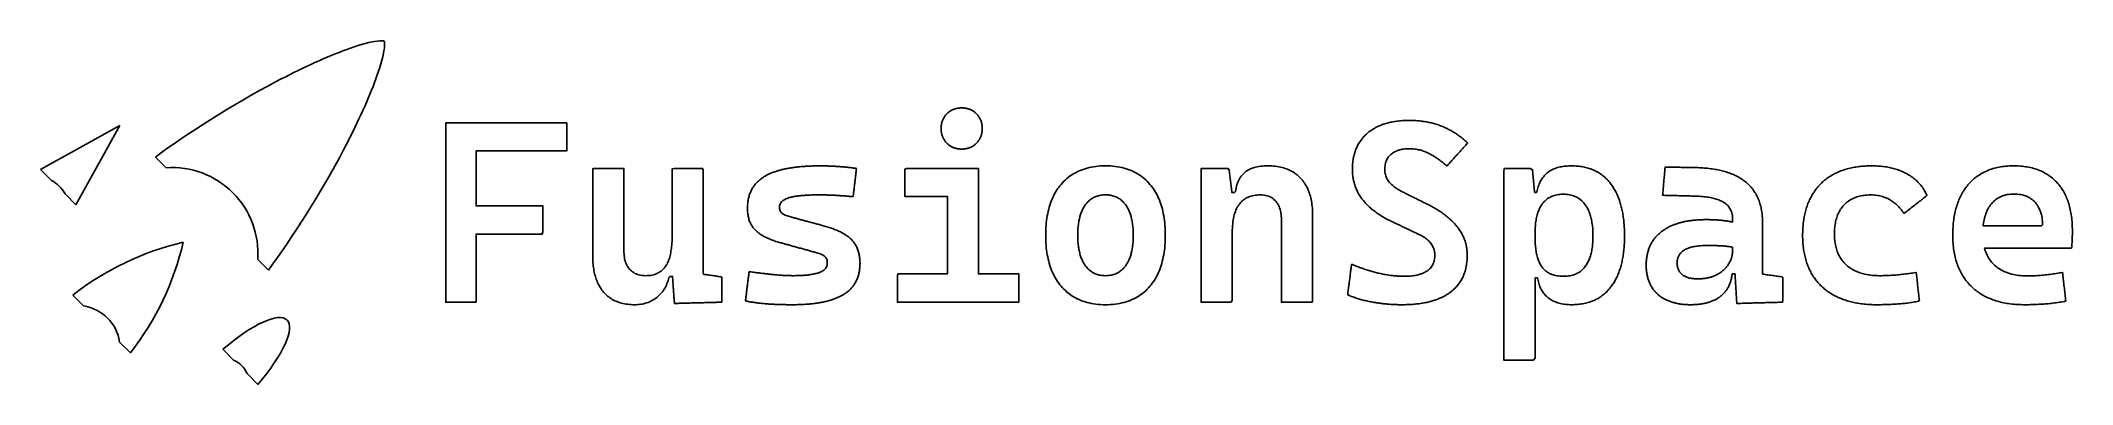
# Model space of a CAD drawing. Header units: millimetres. Extents: x 0 to 80, y 0 to 13.5.
import ezdxf

# ---------------------------------------------------------------- set-up
doc = ezdxf.new("R2010")
doc.units = ezdxf.units.MM
doc.layers.add('OUTLINE', color=7, linetype='Continuous')

msp = doc.modelspace()

# ---------------------------------------------------------------- linework, layer by layer
at = {"layer": 'OUTLINE'}
for p, q in [((0, 8.451), (3.1146, 10.1813)), ((3.1146, 10.1813), (1.3843, 7.0667)), ((4.9419, 8.5215), (4.5176, 8.9458)), ((0.4243, 8.0267), (0, 8.451)), ((1.3843, 7.0667), (0.96, 7.491)), ((8.9703, 4.4931), (8.5461, 4.9174)), ((1.6898, 3.0842), (1.2655, 3.5085)), ((3.533, 1.241), (3.1087, 1.6652)), ((7.5977, 0.9549), (7.1735, 1.3792)), ((8.5527, 0), (8.1284, 0.4243))]:
    msp.add_line(p, q, dxfattribs=at)
for points in [[(36.3244, 9.2602), (36.2957, 9.259), (36.2665, 9.2586), (36.2373, 9.259), (36.2086, 9.2602), (36.1803, 9.2621), (36.1524, 9.2649), (36.1249, 9.2685), (36.0979, 9.2729), (36.0713, 9.278), (36.0452, 9.284), (36.0194, 9.2907), (35.9942, 9.2982), (35.9693, 9.3066), (35.9449, 9.3157), (35.9209, 9.3256), (35.8973, 9.3363), (35.8741, 9.3478), (35.8514, 9.3601), (35.8292, 9.3732), (35.8073, 9.3871), (35.7859, 9.4017), (35.7649, 9.4172), (35.7444, 9.4335), (35.7242, 9.4505), (35.7045, 9.4684), (35.6853, 9.487), (35.6666, 9.5063), (35.6488, 9.526), (35.6317, 9.5461), (35.6155, 9.5666), (35.6, 9.5876), (35.5853, 9.609), (35.5715, 9.6309), (35.5584, 9.6532), (35.5461, 9.6759), (35.5346, 9.699), (35.5239, 9.7226), (35.514, 9.7466), (35.5048, 9.771), (35.4965, 9.7959), (35.489, 9.8212), (35.4822, 9.8469), (35.4763, 9.8731), (35.4711, 9.8997), (35.4668, 9.9267), (35.4632, 9.9541), (35.4604, 9.982), (35.4584, 10.0103), (35.4572, 10.0391), (35.4569, 10.0682), (35.4572, 10.0974), (35.4584, 10.1262), (35.4604, 10.1545), (35.4632, 10.1824), (35.4668, 10.2098), (35.4711, 10.2368), (35.4763, 10.2634), (35.4822, 10.2896), (35.489, 10.3153), (35.4965, 10.3406), (35.5048, 10.3655), (35.514, 10.3899), (35.5239, 10.4139), (35.5346, 10.4375), (35.5461, 10.4606), (35.5584, 10.4833), (35.5715, 10.5056), (35.5853, 10.5274), (35.6, 10.5489), (35.6155, 10.5698), (35.6317, 10.5904), (35.6488, 10.6105), (35.6666, 10.6302), (35.6853, 10.6495), (35.7045, 10.6681), (35.7242, 10.686), (35.7444, 10.703), (35.7649, 10.7193), (35.7859, 10.7347), (35.8073, 10.7494), (35.8292, 10.7633), (35.8514, 10.7764), (35.8741, 10.7887), (35.8973, 10.8002), (35.9209, 10.8109), (35.9449, 10.8208), (35.9693, 10.8299), (35.9942, 10.8382), (36.0194, 10.8458), (36.0452, 10.8525), (36.0713, 10.8585), (36.0979, 10.8636), (36.1249, 10.868), (36.1524, 10.8716), (36.1803, 10.8743), (36.2086, 10.8763), (36.2373, 10.8775), (36.2665, 10.8779), (36.2957, 10.8775), (36.3244, 10.8763), (36.3527, 10.8743), (36.3806, 10.8716), (36.4081, 10.868), (36.4351, 10.8636), (36.4617, 10.8585), (36.4878, 10.8525), (36.5136, 10.8458), (36.5389, 10.8382), (36.5637, 10.8299), (36.5882, 10.8208), (36.6122, 10.8109), (36.6357, 10.8002), (36.6589, 10.7887), (36.6816, 10.7764), (36.7039, 10.7633), (36.7257, 10.7494), (36.7471, 10.7347), (36.7681, 10.7193), (36.7887, 10.703), (36.8088, 10.686), (36.8285, 10.6681), (36.8477, 10.6495), (36.8664, 10.6302), (36.8842, 10.6105), (36.9013, 10.5904), (36.9175, 10.5698), (36.933, 10.5489), (36.9477, 10.5274), (36.9616, 10.5056), (36.9746, 10.4833), (36.9869, 10.4606), (36.9984, 10.4375), (37.0091, 10.4139), (37.0191, 10.3899), (37.0282, 10.3655), (37.0365, 10.3406), (37.044, 10.3153), (37.0508, 10.2896), (37.0567, 10.2634), (37.0619, 10.2368), (37.0663, 10.2098), (37.0698, 10.1824), (37.0726, 10.1545), (37.0746, 10.1262), (37.0758, 10.0974), (37.0762, 10.0682), (37.0758, 10.0391), (37.0746, 10.0103), (37.0726, 9.982), (37.0698, 9.9541), (37.0663, 9.9267), (37.0619, 9.8997), (37.0567, 9.8731), (37.0508, 9.8469), (37.044, 9.8212), (37.0365, 9.7959), (37.0282, 9.771), (37.0191, 9.7466), (37.0091, 9.7226), (36.9984, 9.699), (36.9869, 9.6759), (36.9746, 9.6532), (36.9616, 9.6309), (36.9477, 9.609), (36.933, 9.5876), (36.9175, 9.5666), (36.9013, 9.5461), (36.8842, 9.526), (36.8664, 9.5063), (36.8477, 9.487), (36.8285, 9.4684), (36.8088, 9.4505), (36.7887, 9.4335), (36.7681, 9.4172), (36.7471, 9.4017), (36.7257, 9.3871), (36.7039, 9.3732), (36.6816, 9.3601), (36.6589, 9.3478), (36.6357, 9.3363), (36.6122, 9.3256), (36.5882, 9.3157), (36.5637, 9.3066), (36.5389, 9.2982), (36.5136, 9.2907), (36.4878, 9.284), (36.4617, 9.278), (36.4351, 9.2729), (36.4081, 9.2685), (36.3806, 9.2649), (36.3527, 9.2621)], [(16.0701, 10.2868), (16.1154, 10.2868), (16.1924, 10.2868), (16.2872, 10.2868), (16.3147, 10.2868), (16.4371, 10.2868), (16.4591, 10.2868), (16.5594, 10.2868), (16.631, 10.2868), (16.6817, 10.2868), (16.8029, 10.2868), (16.804, 10.2868), (16.9263, 10.2868), (16.9748, 10.2868), (17.0487, 10.2868), (17.1467, 10.2868), (17.171, 10.2868), (17.2933, 10.2868), (17.4156, 10.2868), (17.538, 10.2868), (17.6603, 10.2868), (17.7826, 10.2868), (17.9049, 10.2868), (18.0273, 10.2868), (18.1496, 10.2868), (18.2719, 10.2868), (18.3942, 10.2868), (18.5166, 10.2868), (18.6389, 10.2868), (18.7612, 10.2868), (18.8835, 10.2868), (19.0059, 10.2868), (19.1282, 10.2868), (19.2505, 10.2868), (19.3728, 10.2868), (19.4952, 10.2868), (19.6175, 10.2868), (19.7398, 10.2868), (19.8621, 10.2868), (19.9845, 10.2868), (20.1068, 10.2868), (20.2291, 10.2868), (20.3514, 10.2868), (20.4738, 10.2868), (20.5961, 10.2868), (20.7184, 10.2868), (20.7184, 10.1645), (20.7184, 10.0421), (20.7184, 9.9198), (20.7184, 9.7975), (20.7184, 9.6752), (20.7184, 9.5528), (20.7184, 9.4305), (20.7184, 9.3082), (20.7184, 9.1859), (20.5979, 9.184), (20.4756, 9.184), (20.3533, 9.184), (20.2309, 9.184), (20.1086, 9.184), (19.9863, 9.184), (19.864, 9.184), (19.7416, 9.184), (19.6193, 9.184), (19.497, 9.184), (19.3747, 9.184), (19.2523, 9.184), (19.13, 9.184), (19.0077, 9.184), (18.8854, 9.184), (18.763, 9.184), (18.6407, 9.184), (18.5184, 9.184), (18.3961, 9.184), (18.2737, 9.184), (18.1514, 9.184), (18.0291, 9.184), (17.9068, 9.184), (17.7844, 9.184), (17.6621, 9.184), (17.5398, 9.184), (17.4175, 9.184), (17.2951, 9.184), (17.1728, 9.184), (17.1467, 9.184), (17.1467, 9.0835), (17.1467, 8.9116), (17.1467, 8.7397), (17.1467, 8.5678), (17.1467, 8.3959), (17.1467, 8.2241), (17.1467, 8.0522), (17.1467, 7.8803), (17.1467, 7.7084), (17.1467, 7.5365), (17.1467, 7.3646), (17.1467, 7.1927), (17.1467, 7.0231), (17.2054, 7.0231), (17.3082, 7.0231), (17.411, 7.0231), (17.5137, 7.0231), (17.6165, 7.0231), (17.7192, 7.0231), (17.822, 7.0231), (17.9248, 7.0231), (18.0275, 7.0231), (18.1303, 7.0231), (18.2331, 7.0231), (18.3358, 7.0231), (18.4386, 7.0231), (18.5413, 7.0231), (18.6441, 7.0231), (18.7469, 7.0231), (18.8496, 7.0231), (18.9524, 7.0231), (19.0552, 7.0231), (19.1579, 7.0231), (19.2607, 7.0231), (19.3634, 7.0231), (19.4662, 7.0231), (19.569, 7.0231), (19.6717, 7.0231), (19.7745, 7.0231), (19.7745, 6.9204), (19.7745, 6.8176), (19.7745, 6.7148), (19.7745, 6.6121), (19.7745, 6.5093), (19.7745, 6.4065), (19.7745, 6.3038), (19.7745, 6.201), (19.7745, 6.0982), (19.7745, 5.9955), (19.7518, 5.9154), (19.649, 5.9154), (19.5463, 5.9154), (19.4435, 5.9154), (19.3407, 5.9154), (19.238, 5.9154), (19.1352, 5.9154), (19.0325, 5.9154), (18.9297, 5.9154), (18.8269, 5.9154), (18.7242, 5.9154), (18.6214, 5.9154), (18.5186, 5.9154), (18.4159, 5.9154), (18.3131, 5.9154), (18.2104, 5.9154), (18.1076, 5.9154), (18.0048, 5.9154), (17.9021, 5.9154), (17.7993, 5.9154), (17.6965, 5.9154), (17.5938, 5.9154), (17.491, 5.9154), (17.3883, 5.9154), (17.2855, 5.9154), (17.1827, 5.9154), (17.1467, 5.9154), (17.1467, 5.8175), (17.1467, 5.6456), (17.1467, 5.4737), (17.1467, 5.3018), (17.1467, 5.1299), (17.1467, 4.9581), (17.1467, 4.7862), (17.1467, 4.6143), (17.1467, 4.4424), (17.1467, 4.2705), (17.1467, 4.0986), (17.1467, 3.9267), (17.1467, 3.7548), (17.1467, 3.5829), (17.1467, 3.411), (17.1467, 3.2391), (16.9809, 3.233), (16.809, 3.233), (16.6372, 3.233), (16.4653, 3.233), (16.2934, 3.233), (16.1215, 3.233), (15.9496, 3.233), (15.9496, 3.4049), (15.9496, 3.5768), (15.9496, 3.7487), (15.9496, 3.9206), (15.9496, 4.0925), (15.9496, 4.2644), (15.9496, 4.4363), (15.9496, 4.6081), (15.9496, 4.78), (15.9496, 4.9519), (15.9496, 5.1238), (15.9496, 5.2957), (15.9496, 5.4676), (15.9496, 5.6395), (15.9496, 5.8114), (15.9496, 5.9154), (15.9496, 5.9833), (15.9496, 6.0182), (15.9496, 6.121), (15.9496, 6.1552), (15.9496, 6.2237), (15.9496, 6.3265), (15.9496, 6.3271), (15.9496, 6.4292), (15.9496, 6.499), (15.9496, 6.532), (15.9496, 6.6348), (15.9496, 6.6709), (15.9496, 6.7375), (15.9496, 6.8403), (15.9496, 6.8428), (15.9496, 6.9431), (15.9496, 7.0147), (15.9496, 7.1866), (15.9496, 7.3585), (15.9496, 7.5304), (15.9496, 7.7023), (15.9496, 7.8741), (15.9496, 8.046), (15.9496, 8.2179), (15.9496, 8.3898), (15.9496, 8.5617), (15.9496, 8.7336), (15.9496, 8.9055), (15.9496, 9.0774), (15.9496, 9.184), (15.9496, 9.2493), (15.9496, 9.3064), (15.9496, 9.4212), (15.9496, 9.4287), (15.9496, 9.551), (15.9496, 9.5931), (15.9496, 9.6733), (15.9496, 9.765), (15.9496, 9.7957), (15.9496, 9.918), (15.9496, 9.9369), (15.9496, 10.0403), (15.9496, 10.1088), (15.9496, 10.1626), (15.9496, 10.2807), (15.9496, 10.285)], [(53.7265, 3.1348), (53.6676, 3.1339), (53.6079, 3.1336), (53.5582, 3.1338), (53.5086, 3.1343), (53.4592, 3.1352), (53.4099, 3.1364), (53.3609, 3.1379), (53.312, 3.1398), (53.2633, 3.142), (53.2148, 3.1446), (53.1665, 3.1475), (53.1183, 3.1507), (53.0704, 3.1543), (53.0226, 3.1583), (52.975, 3.1625), (52.9275, 3.1671), (52.8803, 3.1721), (52.8332, 3.1774), (52.7863, 3.183), (52.7396, 3.189), (52.6931, 3.1953), (52.6467, 3.202), (52.6005, 3.209), (52.5546, 3.2163), (52.5087, 3.224), (52.4631, 3.2321), (52.4132, 3.2413), (52.3631, 3.251), (52.3135, 3.261), (52.2643, 3.2715), (52.2156, 3.2823), (52.1673, 3.2935), (52.1194, 3.3051), (52.072, 3.3171), (52.0249, 3.3295), (51.9784, 3.3422), (51.9322, 3.3554), (51.8865, 3.3689), (51.8412, 3.3827), (51.7964, 3.397), (51.752, 3.4117), (51.708, 3.4267), (51.6645, 3.4421), (51.6213, 3.4579), (51.5787, 3.4741), (51.5364, 3.4906), (51.4946, 3.5075), (51.4634, 3.5313), (51.4696, 3.5788), (51.4759, 3.6263), (51.4821, 3.6738), (51.4884, 3.7214), (51.4947, 3.7689), (51.5009, 3.8164), (51.5072, 3.8639), (51.5134, 3.9114), (51.5197, 3.959), (51.5259, 4.0065), (51.5322, 4.054), (51.5385, 4.1015), (51.5447, 4.149), (51.551, 4.1966), (51.5572, 4.2441), (51.5635, 4.2916), (51.5697, 4.3391), (51.576, 4.3867), (51.5823, 4.4342), (51.5885, 4.4817), (51.5948, 4.5292), (51.601, 4.5767), (51.6073, 4.6243), (51.6136, 4.6718), (51.6198, 4.7193), (51.6586, 4.7122), (51.7048, 4.6929), (51.7509, 4.6741), (51.797, 4.6556), (51.843, 4.6376), (51.8889, 4.6199), (51.9347, 4.6027), (51.9805, 4.5859), (52.0262, 4.5694), (52.0718, 4.5534), (52.1174, 4.5377), (52.1628, 4.5225), (52.2083, 4.5076), (52.2536, 4.4932), (52.2989, 4.4792), (52.344, 4.4655), (52.3892, 4.4523), (52.4342, 4.4395), (52.4792, 4.427), (52.5241, 4.415), (52.5689, 4.4034), (52.6137, 4.3921), (52.6584, 4.3813), (52.7042, 4.3706), (52.7543, 4.3594), (52.8042, 4.3487), (52.8538, 4.3386), (52.9031, 4.329), (52.9521, 4.32), (53.0009, 4.3115), (53.0494, 4.3036), (53.0976, 4.2963), (53.1456, 4.2895), (53.1932, 4.2833), (53.2406, 4.2776), (53.2878, 4.2725), (53.3346, 4.2679), (53.3812, 4.2639), (53.4276, 4.2604), (53.4736, 4.2575), (53.5194, 4.2552), (53.5649, 4.2534), (53.6101, 4.2521), (53.6551, 4.2515), (53.7042, 4.2514), (53.7639, 4.2522), (53.822, 4.2542), (53.8786, 4.2572), (53.9337, 4.2614), (53.9873, 4.2666), (54.0394, 4.273), (54.09, 4.2804), (54.139, 4.289), (54.1866, 4.2986), (54.2326, 4.3094), (54.2771, 4.3212), (54.3201, 4.3341), (54.3616, 4.3482), (54.4016, 4.3633), (54.44, 4.3796), (54.477, 4.3969), (54.5124, 4.4153), (54.5464, 4.4349), (54.5788, 4.4555), (54.6158, 4.4818), (54.6533, 4.512), (54.6881, 4.5439), (54.7202, 4.5775), (54.7495, 4.6129), (54.7762, 4.65), (54.8002, 4.6888), (54.8214, 4.7294), (54.84, 4.7717), (54.8558, 4.8157), (54.8689, 4.8615), (54.8793, 4.9091), (54.8871, 4.9583), (54.8921, 5.0093), (54.8944, 5.0621), (54.894, 5.1115), (54.8912, 5.1577), (54.8861, 5.2029), (54.8785, 5.2471), (54.8685, 5.2903), (54.8561, 5.3325), (54.8413, 5.3737), (54.8241, 5.4139), (54.8044, 5.4531), (54.7824, 5.4912), (54.758, 5.5284), (54.7311, 5.5646), (54.7018, 5.5997), (54.6702, 5.6339), (54.6361, 5.667), (54.5996, 5.6991), (54.5608, 5.7303), (54.5195, 5.7604), (54.4758, 5.7895), (54.4297, 5.8176), (54.3811, 5.8447), (54.3302, 5.8708), (54.2792, 5.895), (54.2359, 5.9156), (54.1926, 5.9362), (54.1493, 5.9567), (54.1061, 5.9773), (54.0628, 5.9979), (54.0195, 6.0184), (53.9762, 6.039), (53.9329, 6.0596), (53.8896, 6.0801), (53.8463, 6.1007), (53.803, 6.1213), (53.7597, 6.1418), (53.7164, 6.1624), (53.6731, 6.183), (53.6298, 6.2035), (53.5865, 6.2241), (53.5432, 6.2447), (53.4999, 6.2652), (53.4566, 6.2858), (53.4133, 6.3064), (53.37, 6.3269), (53.3267, 6.3475), (53.2834, 6.3681), (53.2402, 6.3886), (53.1969, 6.4092), (53.1487, 6.4321), (53.1005, 6.4557), (53.053, 6.4797), (53.0063, 6.5041), (52.9604, 6.5288), (52.9151, 6.5539), (52.8707, 6.5793), (52.827, 6.6051), (52.784, 6.6313), (52.7418, 6.6578), (52.7004, 6.6847), (52.6597, 6.712), (52.6198, 6.7396), (52.5806, 6.7676), (52.5421, 6.7959), (52.5045, 6.8246), (52.4675, 6.8537), (52.4314, 6.8832), (52.3959, 6.913), (52.3613, 6.9431), (52.3274, 6.9736), (52.2942, 7.0045), (52.2618, 7.0358), (52.2302, 7.0674), (52.1993, 7.0993), (52.1691, 7.1317), (52.1397, 7.1644), (52.1111, 7.1974), (52.0832, 7.2309), (52.0561, 7.2647), (52.0269, 7.3025), (51.9981, 7.3418), (51.9705, 7.3815), (51.944, 7.4217), (51.9187, 7.4623), (51.8945, 7.5033), (51.8715, 7.5448), (51.8496, 7.5867), (51.8288, 7.629), (51.8092, 7.6718), (51.7907, 7.715), (51.7734, 7.7587), (51.7572, 7.8028), (51.7422, 7.8474), (51.7283, 7.8924), (51.7155, 7.9378), (51.7039, 7.9837), (51.6935, 8.03), (51.6842, 8.0767), (51.676, 8.1239), (51.669, 8.1716), (51.6631, 8.2197), (51.6583, 8.2682), (51.6547, 8.3171), (51.6523, 8.3665), (51.651, 8.4164), (51.6508, 8.4684), (51.6517, 8.5231), (51.6537, 8.5771), (51.6567, 8.6304), (51.6607, 8.6829), (51.6659, 8.7346), (51.6721, 8.7856), (51.6793, 8.8359), (51.6876, 8.8854), (51.697, 8.9341), (51.7074, 8.9821), (51.7189, 9.0294), (51.7314, 9.0759), (51.745, 9.1216), (51.7597, 9.1666), (51.7754, 9.2109), (51.7922, 9.2544), (51.81, 9.2972), (51.8289, 9.3392), (51.8488, 9.3804), (51.8698, 9.4209), (51.8919, 9.4607), (51.915, 9.4997), (51.9392, 9.5379), (51.9644, 9.5754), (51.9907, 9.6122), (52.0181, 9.6482), (52.0465, 9.6835), (52.076, 9.718), (52.1065, 9.7517), (52.1381, 9.7847), (52.1707, 9.817), (52.2044, 9.8485), (52.2392, 9.8792), (52.2712, 9.9062), (52.304, 9.9324), (52.3375, 9.9579), (52.3717, 9.9826), (52.4066, 10.0066), (52.4422, 10.0298), (52.4785, 10.0524), (52.5155, 10.0741), (52.5533, 10.0952), (52.5917, 10.1155), (52.6309, 10.1351), (52.6708, 10.1539), (52.7113, 10.172), (52.7526, 10.1894), (52.7946, 10.2061), (52.8374, 10.222), (52.8808, 10.2371), (52.9249, 10.2516), (52.9697, 10.2653), (53.0153, 10.2782), (53.0616, 10.2905), (53.1085, 10.302), (53.1562, 10.3127), (53.2046, 10.3227), (53.2537, 10.332), (53.3035, 10.3406), (53.354, 10.3484), (53.4053, 10.3555), (53.4572, 10.3618), (53.5099, 10.3674), (53.5632, 10.3723), (53.6173, 10.3764), (53.6721, 10.3799), (53.7276, 10.3825), (53.7838, 10.3845), (53.8407, 10.3857), (53.8983, 10.3861), (53.9501, 10.3859), (54.0006, 10.385), (54.0508, 10.3835), (54.1008, 10.3814), (54.1504, 10.3787), (54.1997, 10.3753), (54.2487, 10.3713), (54.2974, 10.3667), (54.3458, 10.3614), (54.3939, 10.3555), (54.4417, 10.349), (54.4892, 10.3419), (54.5364, 10.3341), (54.5833, 10.3257), (54.6299, 10.3167), (54.6762, 10.307), (54.7222, 10.2967), (54.7678, 10.2858), (54.8132, 10.2743), (54.8583, 10.2621), (54.903, 10.2493), (54.9475, 10.2359), (54.9916, 10.2218), (55.0355, 10.2071), (55.079, 10.1918), (55.1223, 10.1759), (55.1655, 10.1592), (55.2091, 10.1416), (55.2524, 10.1233), (55.2954, 10.1044), (55.3381, 10.0848), (55.3805, 10.0645), (55.4226, 10.0435), (55.4645, 10.0219), (55.506, 9.9996), (55.5473, 9.9767), (55.5883, 9.9531), (55.629, 9.9288), (55.6694, 9.9038), (55.7095, 9.8782), (55.7493, 9.8518), (55.7889, 9.8249), (55.8281, 9.7972), (55.8671, 9.7689), (55.9058, 9.7399), (55.9442, 9.7102), (55.9823, 9.6799), (56.0201, 9.6489), (56.0576, 9.6172), (56.0949, 9.5849), (56.1318, 9.5518), (56.1685, 9.5182), (56.1787, 9.4834), (56.1465, 9.4479), (56.1143, 9.4124), (56.0821, 9.3769), (56.0499, 9.3414), (56.0178, 9.3059), (55.9856, 9.2704), (55.9534, 9.2349), (55.9212, 9.1994), (55.889, 9.1638), (55.8568, 9.1283), (55.8246, 9.0928), (55.7924, 9.0573), (55.7602, 9.0218), (55.728, 8.9863), (55.6958, 8.9508), (55.6636, 8.9153), (55.6314, 8.8798), (55.5992, 8.8443), (55.567, 8.8087), (55.5348, 8.7732), (55.5026, 8.7377), (55.4704, 8.7022), (55.4382, 8.6667), (55.4061, 8.6312), (55.3739, 8.5957), (55.334, 8.6256), (55.2936, 8.6601), (55.2533, 8.6937), (55.2131, 8.7263), (55.1731, 8.758), (55.1332, 8.7888), (55.0934, 8.8186), (55.0538, 8.8475), (55.0142, 8.8755), (54.9748, 8.9025), (54.9355, 8.9286), (54.8964, 8.9537), (54.8573, 8.9779), (54.8184, 9.0012), (54.7797, 9.0235), (54.741, 9.0449), (54.7025, 9.0654), (54.6641, 9.0849), (54.6252, 9.1038), (54.5788, 9.125), (54.5324, 9.1449), (54.4861, 9.1633), (54.4398, 9.1803), (54.3935, 9.1958), (54.3472, 9.21), (54.3009, 9.2227), (54.2547, 9.234), (54.2085, 9.2438), (54.1623, 9.2523), (54.1161, 9.2593), (54.0699, 9.2649), (54.0238, 9.2691), (53.9777, 9.2719), (53.9316, 9.2732), (53.8791, 9.2731), (53.8227, 9.2714), (53.7679, 9.2681), (53.7147, 9.2631), (53.6632, 9.2565), (53.6132, 9.2482), (53.5649, 9.2383), (53.5182, 9.2268), (53.4731, 9.2136), (53.4296, 9.1988), (53.3877, 9.1824), (53.3475, 9.1644), (53.3089, 9.1447), (53.2718, 9.1233), (53.2364, 9.1004), (53.2026, 9.0758), (53.1688, 9.048), (53.1353, 9.0169), (53.1043, 8.9839), (53.0758, 8.949), (53.0498, 8.9123), (53.0264, 8.8737), (53.0054, 8.8333), (52.9869, 8.7911), (52.9709, 8.747), (52.9574, 8.701), (52.9464, 8.6532), (52.9379, 8.6036), (52.9319, 8.5521), (52.9284, 8.4987), (52.9274, 8.4441), (52.9291, 8.3945), (52.9336, 8.3461), (52.9411, 8.2987), (52.9514, 8.2525), (52.9646, 8.2073), (52.9806, 8.1632), (52.9996, 8.1202), (53.0214, 8.0783), (53.046, 8.0375), (53.0736, 7.9978), (53.1039, 7.9592), (53.1313, 7.9278), (53.1604, 7.8969), (53.1912, 7.8664), (53.2238, 7.8364), (53.2582, 7.8069), (53.2943, 7.7779), (53.3321, 7.7494), (53.3718, 7.7213), (53.4132, 7.6937), (53.4563, 7.6666), (53.5012, 7.6399), (53.5479, 7.6137), (53.5963, 7.588), (53.6414, 7.5653), (53.6843, 7.544), (53.7272, 7.5226), (53.7702, 7.5013), (53.8131, 7.4799), (53.856, 7.4586), (53.8989, 7.4372), (53.9418, 7.4159), (53.9847, 7.3945), (54.0277, 7.3732), (54.0706, 7.3519), (54.1135, 7.3305), (54.1564, 7.3092), (54.1993, 7.2878), (54.2422, 7.2665), (54.2852, 7.2451), (54.3281, 7.2238), (54.371, 7.2024), (54.4139, 7.1811), (54.4568, 7.1597), (54.4997, 7.1384), (54.5426, 7.117), (54.5856, 7.0957), (54.6326, 7.0722), (54.6815, 7.0472), (54.7295, 7.022), (54.7769, 6.9965), (54.8234, 6.9708), (54.8693, 6.9448), (54.9143, 6.9186), (54.9586, 6.8921), (55.0021, 6.8654), (55.0449, 6.8384), (55.0869, 6.8112), (55.1282, 6.7837), (55.1687, 6.756), (55.2084, 6.728), (55.2474, 6.6998), (55.2856, 6.6713), (55.323, 6.6426), (55.3597, 6.6136), (55.3956, 6.5844), (55.4308, 6.5549), (55.4652, 6.5252), (55.4989, 6.4952), (55.5318, 6.465), (55.5639, 6.4346), (55.5953, 6.4038), (55.6259, 6.3729), (55.6558, 6.3417), (55.6848, 6.3102), (55.7132, 6.2785), (55.7408, 6.2465), (55.7678, 6.214), (55.7986, 6.1754), (55.8281, 6.1363), (55.8564, 6.0968), (55.8835, 6.0568), (55.9094, 6.0164), (55.9341, 5.9755), (55.9575, 5.9341), (55.9797, 5.8923), (56.0007, 5.8501), (56.0205, 5.8073), (56.0391, 5.7642), (56.0564, 5.7205), (56.0725, 5.6764), (56.0874, 5.6319), (56.1011, 5.5869), (56.1136, 5.5414), (56.1248, 5.4955), (56.1348, 5.4491), (56.1436, 5.4023), (56.1512, 5.355), (56.1576, 5.3073), (56.1627, 5.2591), (56.1666, 5.2104), (56.1693, 5.1613), (56.1708, 5.1117), (56.1711, 5.0603), (56.1702, 5.0058), (56.1683, 4.9519), (56.1652, 4.8989), (56.161, 4.8466), (56.1557, 4.7951), (56.1493, 4.7444), (56.1419, 4.6944), (56.1333, 4.6451), (56.1236, 4.5967), (56.1128, 4.549), (56.1008, 4.5021), (56.0878, 4.4559), (56.0737, 4.4105), (56.0585, 4.3658), (56.0422, 4.322), (56.0247, 4.2789), (56.0062, 4.2365), (55.9866, 4.1949), (55.9658, 4.1541), (55.944, 4.1141), (55.921, 4.0748), (55.897, 4.0362), (55.8718, 3.9985), (55.8455, 3.9615), (55.8182, 3.9252), (55.7897, 3.8898), (55.7601, 3.8551), (55.7294, 3.8211), (55.6976, 3.788), (55.6647, 3.7555), (55.6307, 3.7239), (55.5956, 3.693), (55.5594, 3.6629), (55.5221, 3.6335), (55.4899, 3.6095), (55.4578, 3.5865), (55.4249, 3.5642), (55.3914, 3.5424), (55.3572, 3.5212), (55.3223, 3.5005), (55.2867, 3.4804), (55.2505, 3.4609), (55.2135, 3.4419), (55.1758, 3.4235), (55.1375, 3.4057), (55.0985, 3.3884), (55.0588, 3.3717), (55.0184, 3.3556), (54.9773, 3.34), (54.9355, 3.325), (54.893, 3.3106), (54.8499, 3.2967), (54.806, 3.2834), (54.7615, 3.2706), (54.7163, 3.2585), (54.6704, 3.2469), (54.6238, 3.2358), (54.5765, 3.2254), (54.5286, 3.2155), (54.4799, 3.2061), (54.4306, 3.1973), (54.3805, 3.1891), (54.3298, 3.1815), (54.2784, 3.1744), (54.2263, 3.1679), (54.1735, 3.162), (54.1201, 3.1566), (54.0659, 3.1518), (54.0111, 3.1475), (53.9555, 3.1438), (53.8993, 3.1407), (53.8424, 3.1382), (53.7848, 3.1362)], [(26.0932, 5.3394), (26.0932, 5.2915), (26.0932, 5.2808), (26.0932, 5.2437), (26.0932, 5.1958), (26.0932, 5.1793), (26.0932, 5.148), (26.0932, 5.1001), (26.0932, 5.0778), (26.0932, 5.0522), (26.0932, 5.0044), (26.0932, 4.9565), (26.0932, 4.9087), (26.0932, 4.8608), (26.0932, 4.813), (26.0932, 4.7651), (26.0932, 4.7173), (26.0932, 4.6694), (26.0932, 4.6216), (26.0932, 4.5737), (26.0932, 4.5258), (26.0932, 4.478), (26.0932, 4.4301), (26.0932, 4.3823), (26.0945, 4.3355), (26.1418, 4.3284), (26.1891, 4.3213), (26.2364, 4.3142), (26.2837, 4.307), (26.3311, 4.2999), (26.3784, 4.2928), (26.4257, 4.2857), (26.473, 4.2785), (26.5204, 4.2714), (26.5677, 4.2643), (26.615, 4.2572), (26.6623, 4.25), (26.7096, 4.2429), (26.757, 4.2358), (26.8043, 4.2286), (26.8184, 4.193), (26.8184, 4.1451), (26.8184, 4.0973), (26.8184, 4.0494), (26.8184, 4.0015), (26.8184, 3.9537), (26.8184, 3.9058), (26.8184, 3.858), (26.8184, 3.8101), (26.8184, 3.7623), (26.8184, 3.7144), (26.8184, 3.6666), (26.8184, 3.6187), (26.8184, 3.5709), (26.8184, 3.523), (26.8184, 3.4751), (26.8184, 3.4273), (26.8184, 3.3794), (26.8184, 3.3316), (26.8184, 3.2837), (26.8184, 3.2359), (26.7735, 3.2318), (26.7256, 3.2305), (26.6778, 3.2292), (26.6299, 3.228), (26.5821, 3.2267), (26.5343, 3.2254), (26.4864, 3.2241), (26.4386, 3.2229), (26.3908, 3.2216), (26.3429, 3.2203), (26.2951, 3.219), (26.2472, 3.2177), (26.1994, 3.2165), (26.1516, 3.2152), (26.1037, 3.2139), (26.0559, 3.2126), (26.0081, 3.2114), (25.9602, 3.2101), (25.9124, 3.2088), (25.8645, 3.2075), (25.8167, 3.2062), (25.7689, 3.205), (25.721, 3.2037), (25.6732, 3.2024), (25.6254, 3.2011), (25.5775, 3.1999), (25.5297, 3.1986), (25.4818, 3.1973), (25.434, 3.196), (25.3862, 3.1948), (25.3383, 3.1935), (25.2905, 3.1922), (25.2427, 3.1909), (25.1948, 3.1896), (25.147, 3.1884), (25.0991, 3.1871), (25.0513, 3.1858), (25.0035, 3.1845), (24.9556, 3.1833), (24.9522, 3.231), (24.9489, 3.2787), (24.9455, 3.3265), (24.9421, 3.3742), (24.9387, 3.4219), (24.9353, 3.4697), (24.9319, 3.5174), (24.9286, 3.5651), (24.9252, 3.6129), (24.9218, 3.6606), (24.9184, 3.7083), (24.915, 3.7561), (24.9116, 3.8038), (24.9082, 3.8515), (24.9049, 3.8993), (24.9015, 3.947), (24.8981, 3.9948), (24.8947, 4.0425), (24.8913, 4.0902), (24.8879, 4.138), (24.8846, 4.1857), (24.8812, 4.2334), (24.8802, 4.2464), (24.8298, 4.2464), (24.7709, 4.2464), (24.7413, 4.2029), (24.7243, 4.1401), (24.7055, 4.0792), (24.685, 4.0201), (24.6628, 3.9628), (24.6389, 3.9073), (24.6132, 3.8537), (24.5858, 3.8019), (24.5567, 3.7518), (24.5259, 3.7036), (24.4933, 3.6572), (24.459, 3.6127), (24.423, 3.5699), (24.3853, 3.529), (24.3458, 3.4899), (24.3046, 3.4526), (24.2616, 3.417), (24.2161, 3.3826), (24.1694, 3.3506), (24.1213, 3.3207), (24.072, 3.293), (24.0215, 3.2676), (23.9696, 3.2443), (23.9165, 3.2233), (23.8621, 3.2045), (23.8064, 3.1879), (23.7495, 3.1735), (23.6912, 3.1613), (23.6317, 3.1514), (23.5709, 3.1436), (23.5088, 3.1381), (23.4455, 3.1348), (23.3809, 3.1336), (23.3131, 3.1346), (23.2468, 3.1374), (23.1818, 3.1421), (23.1181, 3.1487), (23.0558, 3.1571), (22.9949, 3.1674), (22.9353, 3.1796), (22.8771, 3.1937), (22.8203, 3.2097), (22.7648, 3.2275), (22.7106, 3.2472), (22.6579, 3.2688), (22.6064, 3.2923), (22.5564, 3.3176), (22.5077, 3.3448), (22.4603, 3.3739), (22.4144, 3.4049), (22.3697, 3.4377), (22.3265, 3.4724), (22.2846, 3.509), (22.244, 3.5475), (22.2048, 3.5879), (22.1672, 3.6299), (22.1341, 3.6697), (22.1023, 3.7108), (22.0719, 3.7532), (22.0429, 3.7968), (22.0151, 3.8417), (21.9888, 3.8879), (21.9637, 3.9353), (21.94, 3.984), (21.9176, 4.034), (21.8966, 4.0852), (21.8769, 4.1378), (21.8585, 4.1915), (21.8415, 4.2466), (21.8258, 4.3029), (21.8115, 4.3605), (21.7985, 4.4193), (21.7868, 4.4795), (21.7765, 4.5408), (21.7675, 4.6035), (21.7599, 4.6674), (21.7536, 4.7326), (21.7486, 4.7991), (21.745, 4.8668), (21.7427, 4.9358), (21.7417, 5.0061), (21.7417, 5.0676), (21.7417, 5.1266), (21.7417, 5.1855), (21.7417, 5.2444), (21.7417, 5.3034), (21.7417, 5.3623), (21.7417, 5.4213), (21.7417, 5.4802), (21.7417, 5.5391), (21.7417, 5.5981), (21.7417, 5.657), (21.7417, 5.716), (21.7417, 5.7749), (21.7417, 5.8339), (21.7417, 5.8928), (21.7417, 5.9517), (21.7417, 6.0107), (21.7417, 6.0696), (21.7417, 6.1286), (21.7417, 6.1875), (21.7417, 6.2464), (21.7417, 6.3054), (21.7417, 6.3643), (21.7417, 6.4233), (21.7417, 6.4822), (21.7417, 6.5411), (21.7417, 6.6001), (21.7417, 6.659), (21.7417, 6.718), (21.7417, 6.7769), (21.7417, 6.8358), (21.7417, 6.8948), (21.7417, 6.9537), (21.7417, 7.0127), (21.7417, 7.0716), (21.7417, 7.1305), (21.7417, 7.1895), (21.7417, 7.2484), (21.7417, 7.3074), (21.7417, 7.3663), (21.7417, 7.4252), (21.7417, 7.4842), (21.7417, 7.5431), (21.7417, 7.6021), (21.7417, 7.661), (21.7417, 7.7199), (21.7417, 7.7789), (21.7417, 7.8378), (21.7417, 7.8968), (21.7417, 7.9557), (21.7417, 8.0146), (21.7417, 8.0736), (21.7417, 8.1325), (21.7417, 8.1915), (21.7417, 8.2504), (21.7417, 8.3093), (21.7417, 8.3683), (21.7417, 8.4272), (21.7417, 8.4862), (21.7883, 8.4985), (21.8472, 8.4985), (21.9061, 8.4985), (21.9651, 8.4985), (22.024, 8.4985), (22.083, 8.4985), (22.1419, 8.4985), (22.2008, 8.4985), (22.2598, 8.4985), (22.3187, 8.4985), (22.3777, 8.4985), (22.4366, 8.4985), (22.4955, 8.4985), (22.5545, 8.4985), (22.6134, 8.4985), (22.6724, 8.4985), (22.7313, 8.4985), (22.7902, 8.4985), (22.8492, 8.4985), (22.9081, 8.4985), (22.9671, 8.4985), (22.9686, 8.4411), (22.9686, 8.3822), (22.9686, 8.3232), (22.9686, 8.2643), (22.9686, 8.2053), (22.9686, 8.1464), (22.9686, 8.0875), (22.9686, 8.0285), (22.9686, 7.9696), (22.9686, 7.9106), (22.9686, 7.8517), (22.9686, 7.7928), (22.9686, 7.7338), (22.9686, 7.6749), (22.9686, 7.6159), (22.9686, 7.557), (22.9686, 7.498), (22.9686, 7.4391), (22.9686, 7.3802), (22.9686, 7.3212), (22.9686, 7.2623), (22.9686, 7.2033), (22.9686, 7.1444), (22.9686, 7.0855), (22.9686, 7.0265), (22.9686, 6.9676), (22.9686, 6.9086), (22.9686, 6.8497), (22.9686, 6.7908), (22.9686, 6.7318), (22.9686, 6.6729), (22.9686, 6.6139), (22.9686, 6.555), (22.9686, 6.4961), (22.9686, 6.4371), (22.9686, 6.3782), (22.9686, 6.3192), (22.9686, 6.2603), (22.9686, 6.2014), (22.9686, 6.1424), (22.9686, 6.0835), (22.9686, 6.0245), (22.9686, 5.9656), (22.9686, 5.9067), (22.9686, 5.8477), (22.9686, 5.7888), (22.9686, 5.7298), (22.9686, 5.6709), (22.9686, 5.612), (22.9686, 5.553), (22.9686, 5.4941), (22.9686, 5.4351), (22.9686, 5.3762), (22.9686, 5.3173), (22.9686, 5.2583), (22.9687, 5.1954), (22.9711, 5.1267), (22.9763, 5.0605), (22.9843, 4.9969), (22.9951, 4.9358), (23.0087, 4.8772), (23.0251, 4.8212), (23.0444, 4.7677), (23.0664, 4.7167), (23.0912, 4.6683), (23.1189, 4.6224), (23.1493, 4.579), (23.1826, 4.5382), (23.2202, 4.4983), (23.2615, 4.4606), (23.3053, 4.4263), (23.3516, 4.3956), (23.4003, 4.3684), (23.4516, 4.3447), (23.5053, 4.3245), (23.5615, 4.3078), (23.6201, 4.2947), (23.6813, 4.285), (23.7449, 4.2789), (23.811, 4.2762), (23.8783, 4.277), (23.9436, 4.281), (24.0067, 4.2881), (24.0675, 4.2984), (24.1261, 4.3118), (24.1825, 4.3285), (24.2367, 4.3482), (24.2886, 4.3712), (24.3384, 4.3973), (24.3859, 4.4266), (24.4312, 4.4591), (24.4742, 4.4947), (24.5151, 4.5335), (24.5537, 4.5754), (24.5902, 4.6205), (24.6188, 4.6607), (24.6418, 4.6968), (24.6637, 4.7351), (24.6845, 4.7755), (24.7041, 4.8181), (24.7227, 4.8627), (24.7401, 4.9095), (24.7563, 4.9585), (24.7715, 5.0095), (24.7855, 5.0627), (24.7984, 5.118), (24.8102, 5.1755), (24.8208, 5.235), (24.8304, 5.2967), (24.8388, 5.3606), (24.846, 5.4265), (24.8522, 5.4946), (24.8572, 5.5648), (24.8612, 5.6372), (24.864, 5.7117), (24.8656, 5.7883), (24.8662, 5.8478), (24.8662, 5.941), (24.8662, 6.0425), (24.8662, 6.144), (24.8662, 6.2455), (24.8662, 6.3469), (24.8662, 6.4484), (24.8662, 6.5499), (24.8662, 6.6514), (24.8662, 6.7529), (24.8662, 6.8543), (24.8662, 6.9558), (24.8662, 7.0573), (24.8662, 7.1588), (24.8662, 7.2603), (24.8662, 7.3618), (24.8662, 7.4632), (24.8662, 7.5647), (24.8662, 7.6662), (24.8662, 7.7677), (24.8662, 7.8692), (24.8662, 7.9707), (24.8662, 8.0721), (24.8662, 8.1736), (24.8662, 8.2751), (24.8662, 8.3766), (24.8662, 8.4781), (24.9472, 8.4985), (25.0487, 8.4985), (25.1501, 8.4985), (25.2516, 8.4985), (25.3531, 8.4985), (25.4546, 8.4985), (25.5561, 8.4985), (25.6575, 8.4985), (25.759, 8.4985), (25.8605, 8.4985), (25.962, 8.4985), (26.0635, 8.4985), (26.0932, 8.4267), (26.0932, 8.3253), (26.0932, 8.2238), (26.0932, 8.1223), (26.0932, 8.0208), (26.0932, 7.9193), (26.0932, 7.8178), (26.0932, 7.7164), (26.0932, 7.6149), (26.0932, 7.5134), (26.0932, 7.4119), (26.0932, 7.3104), (26.0932, 7.209), (26.0932, 7.1075), (26.0932, 7.006), (26.0932, 6.9045), (26.0932, 6.803), (26.0932, 6.7015), (26.0932, 6.6001), (26.0932, 6.4986), (26.0932, 6.3971), (26.0932, 6.2956), (26.0932, 6.1941), (26.0932, 6.0927), (26.0932, 5.9912), (26.0932, 5.8897), (26.0932, 5.7882), (26.0932, 5.6867), (26.0932, 5.5852), (26.0932, 5.4838), (26.0932, 5.3823)], [(29.6541, 3.1338), (29.6002, 3.1336), (29.5532, 3.1337), (29.5067, 3.1339), (29.4607, 3.1342), (29.4151, 3.1346), (29.3701, 3.1351), (29.3255, 3.1357), (29.2813, 3.1365), (29.2377, 3.1373), (29.1945, 3.1383), (29.1518, 3.1394), (29.1096, 3.1406), (29.0678, 3.1419), (29.0266, 3.1434), (28.9858, 3.1449), (28.9454, 3.1466), (28.9056, 3.1484), (28.8662, 3.1503), (28.8273, 3.1523), (28.7889, 3.1544), (28.7509, 3.1566), (28.7135, 3.159), (28.6765, 3.1615), (28.6399, 3.1641), (28.6039, 3.1668), (28.5683, 3.1696), (28.5276, 3.173), (28.4825, 3.177), (28.4379, 3.1812), (28.3938, 3.1856), (28.3502, 3.1902), (28.3071, 3.1949), (28.2645, 3.1999), (28.2223, 3.2051), (28.1807, 3.2104), (28.1395, 3.216), (28.0989, 3.2217), (28.0587, 3.2277), (28.019, 3.2338), (27.9798, 3.2401), (27.9411, 3.2467), (27.9029, 3.2534), (27.8652, 3.2603), (27.828, 3.2674), (27.7912, 3.2747), (27.755, 3.2822), (27.7571, 3.3206), (27.7622, 3.3615), (27.7673, 3.4024), (27.7724, 3.4433), (27.7775, 3.4842), (27.7826, 3.5251), (27.7877, 3.5659), (27.7928, 3.6068), (27.798, 3.6477), (27.8031, 3.6886), (27.8082, 3.7295), (27.8133, 3.7704), (27.8184, 3.8112), (27.8235, 3.8521), (27.8286, 3.893), (27.8337, 3.9339), (27.8388, 3.9748), (27.8439, 4.0157), (27.8491, 4.0566), (27.8542, 4.0974), (27.8593, 4.1383), (27.8644, 4.1792), (27.8695, 4.2201), (27.8746, 4.261), (27.8797, 4.3019), (27.8848, 4.3427), (27.8899, 4.3836), (27.895, 4.4245), (27.9315, 4.4303), (27.9785, 4.4239), (28.0249, 4.4177), (28.0707, 4.4116), (28.116, 4.4057), (28.1607, 4.3999), (28.2049, 4.3942), (28.2486, 4.3887), (28.2917, 4.3832), (28.3342, 4.378), (28.3762, 4.3728), (28.4176, 4.3678), (28.4585, 4.3629), (28.4989, 4.3582), (28.5387, 4.3536), (28.5779, 4.3491), (28.6166, 4.3447), (28.6547, 4.3405), (28.6923, 4.3365), (28.7293, 4.3325), (28.7658, 4.3287), (28.8017, 4.325), (28.8371, 4.3215), (28.872, 4.3181), (28.9111, 4.3143), (28.959, 4.3099), (29.006, 4.3058), (29.0522, 4.3019), (29.0975, 4.2983), (29.1419, 4.295), (29.1854, 4.2919), (29.228, 4.2891), (29.2698, 4.2866), (29.3107, 4.2844), (29.3507, 4.2824), (29.3899, 4.2807), (29.4281, 4.2793), (29.4655, 4.2781), (29.502, 4.2772), (29.5377, 4.2766), (29.5724, 4.2762), (29.6104, 4.2761), (29.6659, 4.2764), (29.7201, 4.277), (29.7732, 4.2779), (29.825, 4.2793), (29.8757, 4.2809), (29.9251, 4.283), (29.9734, 4.2854), (30.0204, 4.2881), (30.0662, 4.2913), (30.1108, 4.2947), (30.1543, 4.2986), (30.1965, 4.3028), (30.2375, 4.3073), (30.2773, 4.3122), (30.3159, 4.3175), (30.3533, 4.3231), (30.3895, 4.3291), (30.4245, 4.3355), (30.4582, 4.3422), (30.4908, 4.3492), (30.5222, 4.3567), (30.5524, 4.3644), (30.5813, 4.3726), (30.6091, 4.3811), (30.6357, 4.3899), (30.671, 4.403), (30.7176, 4.4229), (30.7604, 4.4444), (30.7992, 4.4676), (30.8343, 4.4924), (30.8654, 4.5189), (30.8927, 4.547), (30.9162, 4.5768), (30.9358, 4.6082), (30.9515, 4.6413), (30.9634, 4.676), (30.9714, 4.7124), (30.9755, 4.7504), (30.9758, 4.7933), (30.972, 4.8388), (30.964, 4.8811), (30.9519, 4.9201), (30.9356, 4.9558), (30.9152, 4.9882), (30.8907, 5.0174), (30.8654, 5.0409), (30.8382, 5.0617), (30.8077, 5.0814), (30.7739, 5.1001), (30.7368, 5.1177), (30.6963, 5.1343), (30.6526, 5.1498), (30.6055, 5.1643), (30.5615, 5.1765), (30.5218, 5.1876), (30.4821, 5.1986), (30.4424, 5.2097), (30.4027, 5.2208), (30.363, 5.2318), (30.3234, 5.2429), (30.2837, 5.2539), (30.244, 5.265), (30.2043, 5.276), (30.1646, 5.2871), (30.1249, 5.2982), (30.0852, 5.3092), (30.0455, 5.3203), (30.0058, 5.3313), (29.9661, 5.3424), (29.9265, 5.3535), (29.8868, 5.3645), (29.8471, 5.3756), (29.8074, 5.3866), (29.7677, 5.3977), (29.728, 5.4088), (29.6883, 5.4198), (29.6486, 5.4309), (29.6089, 5.4419), (29.5692, 5.453), (29.5295, 5.4641), (29.4899, 5.4751), (29.4502, 5.4862), (29.4105, 5.4972), (29.3708, 5.5083), (29.3311, 5.5194), (29.2914, 5.5304), (29.2517, 5.5415), (29.212, 5.5525), (29.1723, 5.5636), (29.1326, 5.5747), (29.093, 5.5857), (29.0498, 5.5978), (29.002, 5.6117), (28.9551, 5.6259), (28.9092, 5.6406), (28.8643, 5.6557), (28.8203, 5.6712), (28.7773, 5.6871), (28.7353, 5.7034), (28.6942, 5.72), (28.6541, 5.7371), (28.615, 5.7546), (28.5768, 5.7725), (28.5397, 5.7907), (28.5035, 5.8094), (28.4682, 5.8285), (28.434, 5.8479), (28.4007, 5.8678), (28.3683, 5.8881), (28.337, 5.9087), (28.3066, 5.9298), (28.2772, 5.9513), (28.2487, 5.9731), (28.2213, 5.9954), (28.1948, 6.018), (28.1692, 6.0411), (28.1447, 6.0646), (28.119, 6.0906), (28.0936, 6.1186), (28.0694, 6.1475), (28.0464, 6.1774), (28.0245, 6.2082), (28.0038, 6.24), (27.9843, 6.2728), (27.9659, 6.3065), (27.9488, 6.3413), (27.9328, 6.3769), (27.9179, 6.4136), (27.9043, 6.4512), (27.8918, 6.4898), (27.8805, 6.5293), (27.8704, 6.5698), (27.8615, 6.6113), (27.8537, 6.6537), (27.8471, 6.6971), (27.8417, 6.7415), (27.8375, 6.7868), (27.8344, 6.8331), (27.8325, 6.8804), (27.8318, 6.9286), (27.8322, 6.9751), (27.8337, 7.0207), (27.8361, 7.0657), (27.8396, 7.11), (27.8441, 7.1536), (27.8497, 7.1965), (27.8563, 7.2388), (27.8639, 7.2804), (27.8725, 7.3214), (27.8822, 7.3616), (27.8928, 7.4013), (27.9046, 7.4402), (27.9173, 7.4785), (27.9311, 7.5161), (27.9459, 7.553), (27.9617, 7.5893), (27.9786, 7.6249), (27.9965, 7.6599), (28.0154, 7.6941), (28.0353, 7.7277), (28.0563, 7.7607), (28.0783, 7.793), (28.1013, 7.8246), (28.1254, 7.8555), (28.1505, 7.8858), (28.1766, 7.9154), (28.2037, 7.9443), (28.2319, 7.9726), (28.2611, 8.0002), (28.2913, 8.0271), (28.3226, 8.0534), (28.3549, 8.079), (28.3882, 8.104), (28.4225, 8.1282), (28.4579, 8.1518), (28.4943, 8.1748), (28.5295, 8.1958), (28.5556, 8.2106), (28.5822, 8.2252), (28.6094, 8.2394), (28.6371, 8.2535), (28.6653, 8.2672), (28.694, 8.2806), (28.7233, 8.2938), (28.7531, 8.3067), (28.7835, 8.3193), (28.8144, 8.3316), (28.8458, 8.3437), (28.8778, 8.3554), (28.9102, 8.3669), (28.9433, 8.3782), (28.9768, 8.3891), (29.0109, 8.3997), (29.0455, 8.4101), (29.0807, 8.4202), (29.1163, 8.43), (29.1525, 8.4396), (29.1893, 8.4488), (29.2266, 8.4578), (29.2644, 8.4665), (29.3027, 8.475), (29.3416, 8.4831), (29.381, 8.491), (29.4209, 8.4985), (29.4614, 8.5059), (29.5024, 8.5129), (29.544, 8.5196), (29.586, 8.5261), (29.6286, 8.5323), (29.6718, 8.5382), (29.7154, 8.5438), (29.7596, 8.5492), (29.8044, 8.5543), (29.8496, 8.5591), (29.8954, 8.5636), (29.9418, 8.5678), (29.9886, 8.5718), (30.036, 8.5754), (30.084, 8.5788), (30.1324, 8.582), (30.1814, 8.5848), (30.2309, 8.5874), (30.281, 8.5896), (30.3316, 8.5916), (30.3827, 8.5934), (30.4344, 8.5948), (30.4866, 8.596), (30.5393, 8.5969), (30.5925, 8.5975), (30.6463, 8.5978), (30.6965, 8.5979), (30.738, 8.5977), (30.7796, 8.5974), (30.821, 8.5969), (30.8624, 8.5963), (30.9038, 8.5955), (30.9451, 8.5945), (30.9863, 8.5934), (31.0276, 8.5921), (31.0687, 8.5906), (31.1098, 8.5889), (31.1509, 8.5871), (31.1919, 8.5851), (31.2328, 8.583), (31.2737, 8.5807), (31.3146, 8.5782), (31.3554, 8.5755), (31.396, 8.5727), (31.4353, 8.5698), (31.4748, 8.5668), (31.5145, 8.5636), (31.5544, 8.5602), (31.5945, 8.5567), (31.6348, 8.5531), (31.6753, 8.5493), (31.7161, 8.5453), (31.757, 8.5412), (31.7981, 8.5369), (31.8394, 8.5325), (31.881, 8.5279), (31.9227, 8.5232), (31.9646, 8.5183), (32.0068, 8.5132), (32.0491, 8.508), (32.0916, 8.5027), (32.1225, 8.4883), (32.1178, 8.4474), (32.113, 8.4065), (32.1083, 8.3655), (32.1035, 8.3246), (32.0987, 8.2837), (32.094, 8.2427), (32.0892, 8.2018), (32.0845, 8.1609), (32.0797, 8.12), (32.075, 8.079), (32.0702, 8.0381), (32.0655, 7.9972), (32.0607, 7.9563), (32.056, 7.9153), (32.0512, 7.8744), (32.0465, 7.8335), (32.0417, 7.7925), (32.037, 7.7516), (32.0322, 7.7107), (32.0275, 7.6698), (32.0227, 7.6288), (32.018, 7.5879), (32.0132, 7.547), (32.0085, 7.506), (32.0037, 7.4651), (31.999, 7.4242), (31.9916, 7.3861), (31.9451, 7.3903), (31.8992, 7.3944), (31.8539, 7.3983), (31.8092, 7.4021), (31.7652, 7.4057), (31.7218, 7.4092), (31.6791, 7.4126), (31.6369, 7.4158), (31.5954, 7.4189), (31.5546, 7.4218), (31.5143, 7.4245), (31.4747, 7.4272), (31.4357, 7.4296), (31.3973, 7.432), (31.3596, 7.4342), (31.3225, 7.4362), (31.286, 7.4381), (31.2502, 7.4398), (31.2083, 7.4417), (31.1631, 7.4437), (31.1187, 7.4454), (31.0748, 7.4471), (31.0317, 7.4486), (30.9892, 7.4499), (30.9473, 7.4511), (30.9062, 7.4521), (30.8657, 7.453), (30.8259, 7.4538), (30.7867, 7.4543), (30.7482, 7.4548), (30.7104, 7.4551), (30.6733, 7.4553), (30.6277, 7.4552), (30.5724, 7.455), (30.5182, 7.4545), (30.465, 7.4537), (30.4128, 7.4526), (30.3617, 7.4513), (30.3117, 7.4497), (30.2628, 7.4478), (30.2149, 7.4456), (30.1681, 7.4432), (30.1223, 7.4405), (30.0776, 7.4376), (30.034, 7.4344), (29.9914, 7.4309), (29.9499, 7.4271), (29.9094, 7.4231), (29.87, 7.4188), (29.8317, 7.4142), (29.7944, 7.4093), (29.7582, 7.4042), (29.7231, 7.3989), (29.689, 7.3932), (29.656, 7.3873), (29.624, 7.3811), (29.5931, 7.3746), (29.5633, 7.3679), (29.5345, 7.3609), (29.5068, 7.3536), (29.4801, 7.3461), (29.4444, 7.335), (29.3936, 7.317), (29.3467, 7.2975), (29.3038, 7.2764), (29.2649, 7.2539), (29.23, 7.2299), (29.199, 7.2044), (29.172, 7.1774), (29.149, 7.1489), (29.13, 7.1189), (29.1149, 7.0874), (29.1039, 7.0544), (29.0968, 7.0199), (29.0937, 6.984), (29.0947, 6.9392), (29.1004, 6.8945), (29.1107, 6.8537), (29.1256, 6.8166), (29.1453, 6.7834), (29.1695, 6.754), (29.1984, 6.7284), (29.225, 6.7099), (29.2536, 6.6928), (29.2852, 6.6761), (29.3198, 6.66), (29.3575, 6.6443), (29.3981, 6.6292), (29.4417, 6.6145), (29.4883, 6.6004), (29.5379, 6.5867), (29.5783, 6.5758), (29.6181, 6.5651), (29.6579, 6.5544), (29.6977, 6.5437), (29.7375, 6.533), (29.7772, 6.5222), (29.817, 6.5115), (29.8568, 6.5008), (29.8966, 6.4901), (29.9364, 6.4794), (29.9762, 6.4686), (30.0159, 6.4579), (30.0557, 6.4472), (30.0955, 6.4365), (30.1353, 6.4258), (30.1751, 6.415), (30.2149, 6.4043), (30.2546, 6.3936), (30.2944, 6.3829), (30.3342, 6.3721), (30.374, 6.3614), (30.4138, 6.3507), (30.4536, 6.34), (30.4933, 6.3293), (30.5331, 6.3185), (30.5729, 6.3078), (30.6127, 6.2971), (30.6525, 6.2864), (30.6923, 6.2757), (30.732, 6.2649), (30.7718, 6.2542), (30.8116, 6.2435), (30.8606, 6.2307), (30.9089, 6.2176), (30.9563, 6.2041), (31.0028, 6.1902), (31.0485, 6.176), (31.0933, 6.1615), (31.1373, 6.1466), (31.1804, 6.1314), (31.2226, 6.1158), (31.264, 6.0999), (31.3045, 6.0836), (31.3442, 6.067), (31.383, 6.0501), (31.4209, 6.0328), (31.458, 6.0152), (31.4942, 5.9972), (31.5295, 5.9788), (31.564, 5.9602), (31.5976, 5.9411), (31.6303, 5.9218), (31.6622, 5.9021), (31.6932, 5.882), (31.7234, 5.8616), (31.7527, 5.8409), (31.7811, 5.8198), (31.8087, 5.7983), (31.8354, 5.7766), (31.8613, 5.7544), (31.8862, 5.732), (31.9109, 5.7086), (31.9387, 5.6807), (31.9653, 5.6519), (31.9908, 5.6223), (32.0151, 5.592), (32.0383, 5.5608), (32.0604, 5.5288), (32.0813, 5.4961), (32.1011, 5.4625), (32.1197, 5.4282), (32.1372, 5.393), (32.1536, 5.3571), (32.1688, 5.3203), (32.1829, 5.2828), (32.1958, 5.2445), (32.2076, 5.2053), (32.2182, 5.1654), (32.2277, 5.1247), (32.2361, 5.0831), (32.2433, 5.0408), (32.2494, 4.9977), (32.2544, 4.9538), (32.2582, 4.909), (32.2609, 4.8635), (32.2624, 4.8172), (32.2628, 4.7701), (32.2621, 4.7233), (32.2604, 4.6772), (32.2577, 4.6318), (32.254, 4.5871), (32.2492, 4.5431), (32.2435, 4.4998), (32.2367, 4.4572), (32.2289, 4.4153), (32.2201, 4.374), (32.2103, 4.3335), (32.1995, 4.2937), (32.1877, 4.2545), (32.1748, 4.2161), (32.161, 4.1784), (32.1461, 4.1413), (32.1302, 4.1049), (32.1133, 4.0693), (32.0953, 4.0343), (32.0764, 4.0001), (32.0564, 3.9665), (32.0354, 3.9336), (32.0135, 3.9014), (31.9905, 3.87), (31.9664, 3.8392), (31.9414, 3.8091), (31.9153, 3.7797), (31.8883, 3.751), (31.8602, 3.723), (31.8311, 3.6957), (31.801, 3.6691), (31.7699, 3.6432), (31.7377, 3.6179), (31.7046, 3.5934), (31.6704, 3.5696), (31.6352, 3.5465), (31.6036, 3.5268), (31.5773, 3.5112), (31.5505, 3.496), (31.5232, 3.481), (31.4952, 3.4664), (31.4667, 3.4521), (31.4377, 3.4381), (31.4081, 3.4244), (31.3779, 3.411), (31.3471, 3.398), (31.3158, 3.3852), (31.2839, 3.3728), (31.2515, 3.3607), (31.2185, 3.3489), (31.1849, 3.3374), (31.1508, 3.3263), (31.1161, 3.3154), (31.0808, 3.3049), (31.045, 3.2947), (31.0086, 3.2848), (30.9716, 3.2752), (30.9341, 3.2659), (30.896, 3.2569), (30.8573, 3.2483), (30.8181, 3.2399), (30.7783, 3.2319), (30.738, 3.2242), (30.6971, 3.2168), (30.6556, 3.2098), (30.6135, 3.203), (30.5709, 3.1965), (30.5278, 3.1904), (30.484, 3.1846), (30.4397, 3.1791), (30.3949, 3.1739), (30.3494, 3.169), (30.3034, 3.1645), (30.2569, 3.1602), (30.2097, 3.1563), (30.1621, 3.1527), (30.1138, 3.1494), (30.065, 3.1464), (30.0156, 3.1437), (29.9656, 3.1414), (29.9151, 3.1393), (29.8641, 3.1376), (29.8124, 3.1362), (29.7602, 3.1351), (29.7074, 3.1343)], [(36.9272, 8.3315), (36.9272, 8.248), (36.9272, 8.2005), (36.9272, 8.1645), (36.9272, 8.0809), (36.9272, 8.0716), (36.9272, 7.9974), (36.9272, 7.9426), (36.9272, 7.9139), (36.9272, 7.8304), (36.9272, 7.8137), (36.9272, 7.7469), (36.9272, 7.6847), (36.9272, 7.6634), (36.9272, 7.5799), (36.9272, 7.5558), (36.9272, 7.4963), (36.9272, 7.4268), (36.9272, 7.4128), (36.9272, 7.2979), (36.9272, 7.1689), (36.9272, 7.04), (36.9272, 6.911), (36.9272, 6.7821), (36.9272, 6.6531), (36.9272, 6.5242), (36.9272, 6.3952), (36.9272, 6.2663), (36.9272, 6.1373), (36.9272, 6.0084), (36.9272, 5.8794), (36.9272, 5.7505), (36.9272, 5.6215), (36.9272, 5.4926), (36.9272, 5.3636), (36.9272, 5.2347), (36.9272, 5.1057), (36.9272, 4.9768), (36.9272, 4.8478), (36.9272, 4.7189), (36.9272, 4.5899), (36.9272, 4.461), (36.9272, 4.3457), (36.9387, 4.3457), (36.997, 4.3457), (37.0552, 4.3457), (37.1135, 4.3457), (37.1718, 4.3457), (37.23, 4.3457), (37.2883, 4.3457), (37.3466, 4.3457), (37.4048, 4.3457), (37.4631, 4.3457), (37.5213, 4.3457), (37.5796, 4.3457), (37.6379, 4.3457), (37.6961, 4.3457), (37.7544, 4.3457), (37.8127, 4.3457), (37.8709, 4.3457), (37.9292, 4.3457), (37.9875, 4.3457), (38.0457, 4.3457), (38.104, 4.3457), (38.1623, 4.3457), (38.2205, 4.3457), (38.2788, 4.3457), (38.3371, 4.3457), (38.3953, 4.3457), (38.4536, 4.3457), (38.5118, 4.3457), (38.5118, 4.2875), (38.5118, 4.2292), (38.5118, 4.1709), (38.5118, 4.1127), (38.5118, 4.0544), (38.5118, 3.9961), (38.5118, 3.9379), (38.5118, 3.8796), (38.5118, 3.8213), (38.5118, 3.7631), (38.5118, 3.7048), (38.5118, 3.6465), (38.5118, 3.5883), (38.5118, 3.53), (38.5118, 3.4718), (38.5118, 3.4135), (38.5118, 3.3552), (38.5118, 3.297), (38.5118, 3.2387), (38.4593, 3.233), (38.401, 3.233), (38.3428, 3.233), (38.2845, 3.233), (38.2262, 3.233), (38.168, 3.233), (38.1097, 3.233), (38.0514, 3.233), (37.9932, 3.233), (37.9349, 3.233), (37.8766, 3.233), (37.8184, 3.233), (37.7601, 3.233), (37.7018, 3.233), (37.6436, 3.233), (37.5853, 3.233), (37.5271, 3.233), (37.4688, 3.233), (37.4105, 3.233), (37.3523, 3.233), (37.294, 3.233), (37.2357, 3.233), (37.1775, 3.233), (37.1192, 3.233), (37.0609, 3.233), (37.0027, 3.233), (36.9444, 3.233), (36.8861, 3.233), (36.8657, 3.233), (36.8279, 3.233), (36.7367, 3.233), (36.6078, 3.233), (36.4788, 3.233), (36.3499, 3.233), (36.2209, 3.233), (36.092, 3.233), (35.963, 3.233), (35.8341, 3.233), (35.7896, 3.233), (35.7233, 3.233), (35.7051, 3.233), (35.6569, 3.233), (35.5906, 3.233), (35.5243, 3.233), (35.4579, 3.233), (35.3916, 3.233), (35.3252, 3.233), (35.2589, 3.233), (35.1926, 3.233), (35.1262, 3.233), (35.0599, 3.233), (34.9936, 3.233), (34.9272, 3.233), (34.8609, 3.233), (34.7945, 3.233), (34.7282, 3.233), (34.6619, 3.233), (34.5955, 3.233), (34.5292, 3.233), (34.4629, 3.233), (34.3965, 3.233), (34.3302, 3.233), (34.2638, 3.233), (34.1975, 3.233), (34.1312, 3.233), (34.0648, 3.233), (33.9985, 3.233), (33.9322, 3.233), (33.8658, 3.233), (33.7995, 3.233), (33.7331, 3.233), (33.7331, 3.2993), (33.7331, 3.3657), (33.7331, 3.432), (33.7331, 3.4983), (33.7331, 3.5647), (33.7331, 3.631), (33.7331, 3.6974), (33.7331, 3.7637), (33.7331, 3.83), (33.7331, 3.8964), (33.7331, 3.9627), (33.7331, 4.029), (33.7331, 4.0954), (33.7331, 4.1617), (33.7331, 4.2281), (33.7331, 4.2944), (33.7481, 4.3457), (33.8145, 4.3457), (33.8808, 4.3457), (33.9472, 4.3457), (34.0135, 4.3457), (34.0798, 4.3457), (34.1462, 4.3457), (34.2125, 4.3457), (34.2788, 4.3457), (34.3452, 4.3457), (34.4115, 4.3457), (34.4779, 4.3457), (34.5442, 4.3457), (34.6105, 4.3457), (34.6769, 4.3457), (34.7432, 4.3457), (34.8095, 4.3457), (34.8759, 4.3457), (34.9422, 4.3457), (35.0086, 4.3457), (35.0749, 4.3457), (35.1412, 4.3457), (35.2076, 4.3457), (35.2739, 4.3457), (35.3402, 4.3457), (35.4066, 4.3457), (35.4729, 4.3457), (35.5393, 4.3457), (35.6056, 4.3457), (35.6719, 4.3457), (35.7051, 4.3457), (35.7051, 4.3935), (35.7051, 4.5225), (35.7051, 4.6514), (35.7051, 4.7804), (35.7051, 4.9093), (35.7051, 5.0383), (35.7051, 5.1672), (35.7051, 5.2962), (35.7051, 5.4251), (35.7051, 5.5541), (35.7051, 5.683), (35.7051, 5.812), (35.7051, 5.9409), (35.7051, 6.0699), (35.7051, 6.1988), (35.7051, 6.3278), (35.7051, 6.4567), (35.7051, 6.5857), (35.7051, 6.7146), (35.7051, 6.8436), (35.7051, 6.9725), (35.7051, 7.1015), (35.7051, 7.2304), (35.7051, 7.3594), (35.7051, 7.3858), (35.7015, 7.3858), (35.618, 7.3858), (35.5345, 7.3858), (35.4509, 7.3858), (35.3674, 7.3858), (35.2839, 7.3858), (35.2004, 7.3858), (35.1169, 7.3858), (35.0334, 7.3858), (34.9498, 7.3858), (34.8663, 7.3858), (34.7828, 7.3858), (34.6993, 7.3858), (34.6158, 7.3858), (34.5323, 7.3858), (34.4487, 7.3858), (34.3652, 7.3858), (34.2817, 7.3858), (34.1982, 7.3858), (34.1147, 7.3858), (34.0312, 7.3858), (34.0312, 7.4693), (34.0312, 7.5528), (34.0312, 7.6363), (34.0312, 7.7199), (34.0312, 7.8034), (34.0312, 7.8869), (34.0312, 7.9704), (34.0312, 8.0539), (34.0312, 8.1374), (34.0312, 8.221), (34.0312, 8.3045), (34.0312, 8.388), (34.0312, 8.4715), (34.0877, 8.4985), (34.1712, 8.4985), (34.2547, 8.4985), (34.3382, 8.4985), (34.4217, 8.4985), (34.5052, 8.4985), (34.5888, 8.4985), (34.6723, 8.4985), (34.7558, 8.4985), (34.8393, 8.4985), (34.9228, 8.4985), (35.0063, 8.4985), (35.0899, 8.4985), (35.1734, 8.4985), (35.2569, 8.4985), (35.3404, 8.4985), (35.4239, 8.4985), (35.5074, 8.4985), (35.591, 8.4985), (35.6745, 8.4985), (35.758, 8.4985), (35.8415, 8.4985), (35.925, 8.4985), (36.0085, 8.4985), (36.092, 8.4985), (36.1756, 8.4985), (36.2591, 8.4985), (36.3426, 8.4985), (36.4261, 8.4985), (36.5096, 8.4985), (36.5931, 8.4985), (36.6767, 8.4985), (36.7602, 8.4985), (36.8437, 8.4985), (36.9272, 8.4985), (36.9272, 8.415)], [(42.0271, 3.135), (41.9294, 3.1336), (41.832, 3.135), (41.7366, 3.1392), (41.6431, 3.1461), (41.5515, 3.1558), (41.4619, 3.1683), (41.3742, 3.1835), (41.2884, 3.2015), (41.2046, 3.2222), (41.1227, 3.2458), (41.0427, 3.2721), (40.9646, 3.3011), (40.8885, 3.333), (40.8143, 3.3676), (40.7421, 3.4049), (40.6718, 3.4451), (40.6034, 3.488), (40.5369, 3.5336), (40.4724, 3.5821), (40.4098, 3.6333), (40.3492, 3.6873), (40.2904, 3.744), (40.2336, 3.8035), (40.1802, 3.8641), (40.1327, 3.9222), (40.0872, 3.9821), (40.0436, 4.0438), (40.0019, 4.1074), (39.9622, 4.1729), (39.9244, 4.2401), (39.8885, 4.3092), (39.8546, 4.3802), (39.8226, 4.453), (39.7926, 4.5276), (39.7645, 4.604), (39.7383, 4.6823), (39.7141, 4.7625), (39.6918, 4.8444), (39.6715, 4.9283), (39.6531, 5.0139), (39.6367, 5.1014), (39.6221, 5.1907), (39.6096, 5.2819), (39.5989, 5.3749), (39.5902, 5.4697), (39.5835, 5.5664), (39.5787, 5.6649), (39.5758, 5.7653), (39.5749, 5.8675), (39.5759, 5.9699), (39.5788, 6.0705), (39.5837, 6.1691), (39.5905, 6.266), (39.5992, 6.3609), (39.6099, 6.454), (39.6225, 6.5453), (39.6371, 6.6347), (39.6535, 6.7222), (39.672, 6.8079), (39.6923, 6.8917), (39.7146, 6.9737), (39.7388, 7.0538), (39.765, 7.132), (39.7931, 7.2084), (39.8231, 7.2829), (39.8551, 7.3556), (39.889, 7.4264), (39.9248, 7.4954), (39.9626, 7.5625), (40.0023, 7.6277), (40.0439, 7.6911), (40.0875, 7.7526), (40.133, 7.8123), (40.1805, 7.8701), (40.2339, 7.9305), (40.2908, 7.9898), (40.3495, 8.0464), (40.4102, 8.1002), (40.4729, 8.1513), (40.5375, 8.1996), (40.604, 8.2451), (40.6724, 8.2879), (40.7428, 8.3279), (40.8151, 8.3651), (40.8894, 8.3996), (40.9656, 8.4313), (41.0437, 8.4603), (41.1237, 8.4865), (41.2057, 8.5099), (41.2896, 8.5306), (41.3755, 8.5485), (41.4633, 8.5636), (41.553, 8.576), (41.6447, 8.5856), (41.7383, 8.5925), (41.8338, 8.5965), (41.9313, 8.5979), (42.0289, 8.5964), (42.1247, 8.5923), (42.2184, 8.5853), (42.3102, 8.5756), (42.4001, 8.5632), (42.488, 8.548), (42.5739, 8.53), (42.6579, 8.5093), (42.7399, 8.4858), (42.8199, 8.4596), (42.898, 8.4306), (42.9742, 8.3989), (43.0484, 8.3644), (43.1206, 8.3272), (43.1909, 8.2872), (43.2592, 8.2444), (43.3255, 8.1989), (43.3899, 8.1506), (43.4524, 8.0996), (43.5129, 8.0458), (43.5714, 7.9893), (43.628, 7.93), (43.6811, 7.8697), (43.7284, 7.8119), (43.7737, 7.7522), (43.8171, 7.6906), (43.8586, 7.6272), (43.8982, 7.5619), (43.9358, 7.4947), (43.9715, 7.4257), (44.0052, 7.3549), (44.0371, 7.2821), (44.067, 7.2075), (44.0949, 7.1311), (44.121, 7.0528), (44.1451, 6.9726), (44.1673, 6.8906), (44.1875, 6.8067), (44.2059, 6.721), (44.2223, 6.6334), (44.2367, 6.5439), (44.2493, 6.4526), (44.2599, 6.3594), (44.2685, 6.2643), (44.2753, 6.1674), (44.2801, 6.0687), (44.283, 5.9681), (44.284, 5.8656), (44.283, 5.7634), (44.2801, 5.663), (44.2753, 5.5645), (44.2685, 5.4678), (44.2598, 5.3729), (44.2491, 5.2799), (44.2366, 5.1887), (44.2221, 5.0994), (44.2056, 5.0119), (44.1872, 4.9263), (44.1669, 4.8425), (44.1447, 4.7605), (44.1205, 4.6804), (44.0944, 4.6021), (44.0664, 4.5256), (44.0364, 4.451), (44.0045, 4.3783), (43.9706, 4.3073), (43.9348, 4.2382), (43.8971, 4.171), (43.8575, 4.1056), (43.8159, 4.042), (43.7724, 3.9803), (43.7269, 3.9204), (43.6795, 3.8624), (43.6262, 3.8017), (43.5696, 3.7424), (43.511, 3.6858), (43.4505, 3.6319), (43.388, 3.5809), (43.3236, 3.5326), (43.2573, 3.487), (43.1889, 3.4442), (43.1187, 3.4042), (43.0464, 3.3669), (42.9722, 3.3324), (42.8961, 3.3007), (42.818, 3.2717), (42.7379, 3.2455), (42.6559, 3.222), (42.5719, 3.2013), (42.486, 3.1833), (42.3981, 3.1682), (42.3083, 3.1557), (42.2165, 3.1461), (42.1228, 3.1392)], [(46.9217, 5.7591), (46.9217, 5.6519), (46.9217, 5.5446), (46.9217, 5.4374), (46.9217, 5.3302), (46.9217, 5.2229), (46.9217, 5.1157), (46.9217, 5.0085), (46.9217, 4.9013), (46.9217, 4.794), (46.9217, 4.6868), (46.9217, 4.5796), (46.9217, 4.4723), (46.9217, 4.3651), (46.9217, 4.2579), (46.9217, 4.1506), (46.9217, 4.0434), (46.9217, 3.9362), (46.9217, 3.8289), (46.9217, 3.7217), (46.9217, 3.6145), (46.9217, 3.5072), (46.9217, 3.4), (46.9217, 3.2928), (46.8743, 3.233), (46.7671, 3.233), (46.6598, 3.233), (46.5526, 3.233), (46.4454, 3.233), (46.3381, 3.233), (46.2309, 3.233), (46.1237, 3.233), (46.0164, 3.233), (45.9092, 3.233), (45.802, 3.233), (45.6947, 3.233), (45.6947, 3.3402), (45.6947, 3.4475), (45.6947, 3.5547), (45.6947, 3.6619), (45.6947, 3.7692), (45.6947, 3.8764), (45.6947, 3.9836), (45.6947, 4.0908), (45.6947, 4.1981), (45.6947, 4.3053), (45.6947, 4.4125), (45.6947, 4.5198), (45.6947, 4.627), (45.6947, 4.7342), (45.6947, 4.8415), (45.6947, 4.9487), (45.6947, 5.0559), (45.6947, 5.1632), (45.6947, 5.2704), (45.6947, 5.3776), (45.6947, 5.4849), (45.6947, 5.5921), (45.6947, 5.6993), (45.6947, 5.8066), (45.6947, 5.9138), (45.6947, 6.021), (45.6947, 6.1283), (45.6947, 6.2355), (45.6947, 6.3427), (45.6947, 6.45), (45.6947, 6.5572), (45.6947, 6.6644), (45.6947, 6.7717), (45.6947, 6.8789), (45.6947, 6.9861), (45.6947, 7.0933), (45.6947, 7.2006), (45.6947, 7.3078), (45.6947, 7.415), (45.6947, 7.5223), (45.6947, 7.6295), (45.6947, 7.7367), (45.6947, 7.844), (45.6947, 7.9512), (45.6947, 8.0584), (45.6947, 8.1657), (45.6947, 8.2729), (45.6947, 8.3801), (45.6947, 8.4874), (45.7908, 8.4985), (45.898, 8.4985), (46.0053, 8.4985), (46.1125, 8.4985), (46.2197, 8.4985), (46.327, 8.4985), (46.4342, 8.4985), (46.5414, 8.4985), (46.6487, 8.4985), (46.7559, 8.4985), (46.8049, 8.4334), (46.8167, 8.3268), (46.8286, 8.2203), (46.8405, 8.1137), (46.8524, 8.0071), (46.8643, 7.9006), (46.8762, 7.794), (46.8881, 7.6874), (46.9, 7.5808), (46.904, 7.5447), (46.9474, 7.5447), (47.0109, 7.5447), (47.0458, 7.5841), (47.0568, 7.6566), (47.0704, 7.7265), (47.0864, 7.7936), (47.105, 7.858), (47.1261, 7.9196), (47.1498, 7.9786), (47.1759, 8.0348), (47.2046, 8.0883), (47.2358, 8.1391), (47.2695, 8.1871), (47.3058, 8.2325), (47.3446, 8.2751), (47.3858, 8.315), (47.428, 8.3509), (47.4706, 8.3827), (47.5157, 8.4122), (47.5633, 8.4396), (47.6135, 8.4648), (47.6663, 8.4878), (47.7216, 8.5087), (47.7794, 8.5273), (47.8399, 8.5438), (47.9029, 8.5581), (47.9684, 8.5702), (48.0365, 8.5801), (48.1072, 8.5878), (48.1804, 8.5933), (48.2562, 8.5967), (48.3345, 8.5979), (48.4081, 8.5969), (48.48, 8.594), (48.5505, 8.5891), (48.6194, 8.5822), (48.6869, 8.5733), (48.7529, 8.5624), (48.8174, 8.5494), (48.8804, 8.5345), (48.9419, 8.5176), (49.0019, 8.4987), (49.0604, 8.4778), (49.1175, 8.4549), (49.173, 8.43), (49.2271, 8.4031), (49.2796, 8.3743), (49.3307, 8.3434), (49.3803, 8.3105), (49.4284, 8.2756), (49.4751, 8.2387), (49.5202, 8.1998), (49.5638, 8.159), (49.606, 8.1161), (49.6454, 8.0726), (49.6818, 8.0294), (49.7165, 7.9847), (49.7497, 7.9386), (49.7813, 7.8911), (49.8114, 7.8422), (49.8399, 7.7918), (49.8669, 7.74), (49.8923, 7.6868), (49.9161, 7.6321), (49.9383, 7.576), (49.959, 7.5185), (49.9782, 7.4596), (49.9957, 7.3992), (50.0117, 7.3375), (50.0262, 7.2743), (50.0391, 7.2096), (50.0504, 7.1435), (50.0602, 7.0761), (50.0684, 7.0071), (50.075, 6.9368), (50.0801, 6.865), (50.0836, 6.7918), (50.0855, 6.7172), (50.086, 6.6445), (50.086, 6.5809), (50.086, 6.5174), (50.086, 6.4538), (50.086, 6.3903), (50.086, 6.3268), (50.086, 6.2632), (50.086, 6.1997), (50.086, 6.1361), (50.086, 6.0726), (50.086, 6.0091), (50.086, 5.9455), (50.086, 5.882), (50.086, 5.8185), (50.086, 5.7549), (50.086, 5.6914), (50.086, 5.6278), (50.086, 5.5643), (50.086, 5.5008), (50.086, 5.4372), (50.086, 5.3737), (50.086, 5.3101), (50.086, 5.2466), (50.086, 5.1831), (50.086, 5.1195), (50.086, 5.056), (50.086, 4.9924), (50.086, 4.9289), (50.086, 4.8654), (50.086, 4.8018), (50.086, 4.7383), (50.086, 4.6747), (50.086, 4.6112), (50.086, 4.5477), (50.086, 4.4841), (50.086, 4.4206), (50.086, 4.357), (50.086, 4.2935), (50.086, 4.23), (50.086, 4.1664), (50.086, 4.1029), (50.086, 4.0394), (50.086, 3.9758), (50.086, 3.9123), (50.086, 3.8487), (50.086, 3.7852), (50.086, 3.7217), (50.086, 3.6581), (50.086, 3.5946), (50.086, 3.531), (50.086, 3.4675), (50.086, 3.404), (50.086, 3.3404), (50.086, 3.2769), (50.0663, 3.233), (50.0028, 3.233), (49.9392, 3.233), (49.8757, 3.233), (49.8122, 3.233), (49.7486, 3.233), (49.6851, 3.233), (49.6215, 3.233), (49.558, 3.233), (49.4945, 3.233), (49.4309, 3.233), (49.3674, 3.233), (49.3038, 3.233), (49.2403, 3.233), (49.1768, 3.233), (49.1132, 3.233), (49.0497, 3.233), (48.9861, 3.233), (48.9226, 3.233), (48.8591, 3.233), (48.8591, 3.2965), (48.8591, 3.3601), (48.8591, 3.4236), (48.8591, 3.4871), (48.8591, 3.5507), (48.8591, 3.6142), (48.8591, 3.6778), (48.8591, 3.7413), (48.8591, 3.8048), (48.8591, 3.8684), (48.8591, 3.9319), (48.8591, 3.9955), (48.8591, 4.059), (48.8591, 4.1225), (48.8591, 4.1861), (48.8591, 4.2496), (48.8591, 4.3132), (48.8591, 4.3767), (48.8591, 4.4402), (48.8591, 4.5038), (48.8591, 4.5673), (48.8591, 4.6309), (48.8591, 4.6944), (48.8591, 4.7579), (48.8591, 4.8215), (48.8591, 4.885), (48.8591, 4.9485), (48.8591, 5.0121), (48.8591, 5.0756), (48.8591, 5.1392), (48.8591, 5.2027), (48.8591, 5.2662), (48.8591, 5.3298), (48.8591, 5.3933), (48.8591, 5.4569), (48.8591, 5.5204), (48.8591, 5.5839), (48.8591, 5.6475), (48.8591, 5.711), (48.8591, 5.7746), (48.8591, 5.8381), (48.8591, 5.9016), (48.8591, 5.9652), (48.8591, 6.0287), (48.8591, 6.0923), (48.8591, 6.1558), (48.8591, 6.2193), (48.8591, 6.2829), (48.8591, 6.3464), (48.8591, 6.4099), (48.859, 6.476), (48.8571, 6.5514), (48.8522, 6.6239), (48.8445, 6.6936), (48.8339, 6.7604), (48.8204, 6.8243), (48.804, 6.8853), (48.7848, 6.9435), (48.7627, 6.9988), (48.7377, 7.0512), (48.7098, 7.1007), (48.6791, 7.1473), (48.6455, 7.1911), (48.6048, 7.2362), (48.5605, 7.2778), (48.5131, 7.315), (48.4628, 7.3478), (48.4094, 7.3763), (48.353, 7.4003), (48.2935, 7.4201), (48.2311, 7.4354), (48.1656, 7.4464), (48.0971, 7.453), (48.0256, 7.4553), (47.9594, 7.454), (47.8953, 7.4499), (47.8333, 7.4432), (47.7733, 7.4338), (47.7153, 7.4217), (47.6594, 7.4068), (47.6055, 7.3893), (47.5537, 7.3691), (47.5039, 7.3461), (47.4562, 7.3205), (47.4105, 7.2921), (47.3668, 7.2611), (47.3252, 7.2273), (47.2857, 7.1908), (47.2481, 7.1517), (47.2126, 7.1098), (47.1792, 7.0652), (47.1478, 7.0179), (47.1184, 6.9679), (47.0911, 6.9153), (47.0658, 6.8599), (47.0426, 6.8018), (47.0214, 6.741), (47.0022, 6.6775), (46.9851, 6.6112), (46.9701, 6.5423), (46.957, 6.4707), (46.9461, 6.3964), (46.9371, 6.3194), (46.9302, 6.2396), (46.9253, 6.1572), (46.9225, 6.0721), (46.9217, 6.0479), (46.9217, 5.9736), (46.9217, 5.8663)], [(58.8294, 7.5447), (58.8311, 7.5447), (58.8823, 7.5447), (58.9171, 7.5677), (58.928, 7.6244), (58.9405, 7.6795), (58.9547, 7.733), (58.9704, 7.7849), (58.9877, 7.8353), (59.0066, 7.8841), (59.0272, 7.9314), (59.0493, 7.977), (59.073, 8.0211), (59.0983, 8.0637), (59.1253, 8.1046), (59.1538, 8.144), (59.1839, 8.1819), (59.2157, 8.2181), (59.249, 8.2528), (59.2839, 8.286), (59.3204, 8.3175), (59.3565, 8.3459), (59.3927, 8.3719), (59.4304, 8.3964), (59.4694, 8.4196), (59.5098, 8.4413), (59.5517, 8.4616), (59.595, 8.4805), (59.6396, 8.498), (59.6857, 8.5141), (59.7332, 8.5288), (59.7821, 8.542), (59.8324, 8.5539), (59.8842, 8.5643), (59.9373, 8.5733), (59.9918, 8.581), (60.0478, 8.5872), (60.1052, 8.592), (60.1639, 8.5953), (60.2241, 8.5973), (60.2853, 8.5979), (60.3433, 8.5971), (60.4005, 8.5952), (60.4569, 8.5921), (60.5125, 8.5878), (60.5673, 8.5823), (60.6213, 8.5757), (60.6745, 8.5678), (60.727, 8.5587), (60.7786, 8.5484), (60.8295, 8.537), (60.8796, 8.5243), (60.9289, 8.5105), (60.9774, 8.4955), (61.0251, 8.4792), (61.072, 8.4618), (61.1182, 8.4432), (61.1635, 8.4234), (61.2081, 8.4024), (61.2519, 8.3802), (61.2948, 8.3568), (61.337, 8.3322), (61.3785, 8.3065), (61.4191, 8.2795), (61.4589, 8.2513), (61.498, 8.222), (61.5362, 8.1914), (61.5737, 8.1597), (61.6104, 8.1268), (61.6463, 8.0927), (61.6814, 8.0573), (61.7157, 8.0208), (61.7492, 7.9831), (61.782, 7.9442), (61.8139, 7.9042), (61.8418, 7.8673), (61.8668, 7.8327), (61.8912, 7.7974), (61.915, 7.7613), (61.9381, 7.7246), (61.9607, 7.6871), (61.9826, 7.649), (62.004, 7.6101), (62.0247, 7.5705), (62.0448, 7.5302), (62.0643, 7.4892), (62.0832, 7.4475), (62.1014, 7.4051), (62.1191, 7.3619), (62.1362, 7.3181), (62.1526, 7.2735), (62.1684, 7.2283), (62.1837, 7.1823), (62.1983, 7.1356), (62.2123, 7.0882), (62.2256, 7.0401), (62.2384, 6.9913), (62.2506, 6.9418), (62.2621, 6.8915), (62.2731, 6.8406), (62.2834, 6.7889), (62.2931, 6.7366), (62.3022, 6.6835), (62.3107, 6.6297), (62.3186, 6.5752), (62.3259, 6.52), (62.3325, 6.4641), (62.3386, 6.4075), (62.344, 6.3502), (62.3488, 6.2921), (62.3531, 6.2334), (62.3567, 6.1739), (62.3597, 6.1137), (62.362, 6.0529), (62.3638, 5.9913), (62.365, 5.929), (62.3655, 5.866), (62.3654, 5.8025), (62.3647, 5.7396), (62.3634, 5.6775), (62.3615, 5.616), (62.3589, 5.5553), (62.3557, 5.4954), (62.3518, 5.4361), (62.3473, 5.3776), (62.3422, 5.3198), (62.3365, 5.2628), (62.3301, 5.2064), (62.3231, 5.1508), (62.3155, 5.0959), (62.3072, 5.0418), (62.2983, 4.9884), (62.2888, 4.9357), (62.2786, 4.8837), (62.2678, 4.8324), (62.2564, 4.7819), (62.2444, 4.7321), (62.2317, 4.683), (62.2184, 4.6347), (62.2045, 4.5871), (62.1899, 4.5402), (62.1747, 4.494), (62.1589, 4.4486), (62.1424, 4.4039), (62.1253, 4.3599), (62.1076, 4.3166), (62.0892, 4.2741), (62.0703, 4.2323), (62.0507, 4.1912), (62.0304, 4.1508), (62.0095, 4.1112), (61.988, 4.0723), (61.9659, 4.0341), (61.9431, 3.9967), (61.9197, 3.96), (61.8957, 3.924), (61.8711, 3.8887), (61.8458, 3.8541), (61.8184, 3.8185), (61.7864, 3.7788), (61.7535, 3.7403), (61.7199, 3.703), (61.6854, 3.6669), (61.6502, 3.6319), (61.6142, 3.5981), (61.5774, 3.5656), (61.5397, 3.5342), (61.5013, 3.5039), (61.4622, 3.4749), (61.4222, 3.4471), (61.3814, 3.4204), (61.3398, 3.3949), (61.2975, 3.3706), (61.2543, 3.3475), (61.2104, 3.3256), (61.1657, 3.3049), (61.1202, 3.2853), (61.0738, 3.267), (61.0267, 3.2498), (60.9788, 3.2338), (60.9302, 3.219), (60.8807, 3.2053), (60.8304, 3.1929), (60.7794, 3.1816), (60.7275, 3.1716), (60.6749, 3.1627), (60.6214, 3.155), (60.5672, 3.1485), (60.5122, 3.1431), (60.4564, 3.139), (60.3998, 3.136), (60.3424, 3.1342), (60.2842, 3.1336), (60.2247, 3.1344), (60.1665, 3.1366), (60.1095, 3.1403), (60.0538, 3.1455), (59.9992, 3.1522), (59.946, 3.1604), (59.8939, 3.17), (59.8431, 3.1811), (59.7935, 3.1938), (59.7452, 3.2079), (59.6981, 3.2234), (59.6522, 3.2405), (59.6076, 3.2591), (59.5642, 3.2791), (59.522, 3.3006), (59.4811, 3.3236), (59.4414, 3.3481), (59.403, 3.3741), (59.3657, 3.4015), (59.3276, 3.4324), (59.2911, 3.4648), (59.2564, 3.4989), (59.2235, 3.5345), (59.1923, 3.5716), (59.1628, 3.6103), (59.1352, 3.6506), (59.1092, 3.6925), (59.0851, 3.7359), (59.0627, 3.7809), (59.042, 3.8275), (59.0231, 3.8756), (59.006, 3.9253), (58.9906, 3.9766), (58.977, 4.0295), (58.9651, 4.0839), (58.955, 4.1398), (58.9386, 4.1868), (58.8874, 4.1868), (58.8436, 4.1868), (58.8436, 4.086), (58.8436, 3.9405), (58.8436, 3.795), (58.8436, 3.6495), (58.8436, 3.504), (58.8436, 3.3585), (58.8436, 3.213), (58.8436, 3.0675), (58.8436, 2.922), (58.8436, 2.7765), (58.8436, 2.631), (58.8436, 2.4855), (58.8436, 2.34), (58.8436, 2.1945), (58.8436, 2.049), (58.8436, 1.9035), (58.8436, 1.758), (58.8436, 1.6125), (58.8436, 1.467), (58.8436, 1.3215), (58.8436, 1.176), (58.8436, 1.0305), (58.7807, 0.9479), (58.6352, 0.9479), (58.4897, 0.9479), (58.3442, 0.9479), (58.1987, 0.9479), (58.0532, 0.9479), (57.9077, 0.9479), (57.7622, 0.9479), (57.6167, 0.9479), (57.6167, 1.0934), (57.6167, 1.2389), (57.6167, 1.3844), (57.6167, 1.5299), (57.6167, 1.6754), (57.6167, 1.8209), (57.6167, 1.9664), (57.6167, 2.1119), (57.6167, 2.2574), (57.6167, 2.4029), (57.6167, 2.5484), (57.6167, 2.6939), (57.6167, 2.8394), (57.6167, 2.9849), (57.6167, 3.1304), (57.6167, 3.2759), (57.6167, 3.4214), (57.6167, 3.5669), (57.6167, 3.7124), (57.6167, 3.8579), (57.6167, 4.0034), (57.6167, 4.1489), (57.6167, 4.2944), (57.6167, 4.4399), (57.6167, 4.5854), (57.6167, 4.7309), (57.6167, 4.8764), (57.6167, 5.0219), (57.6167, 5.1674), (57.6167, 5.3129), (57.6167, 5.4584), (57.6167, 5.6039), (57.6167, 5.7494), (57.6167, 5.8949), (57.6167, 6.0404), (57.6167, 6.1859), (57.6167, 6.3314), (57.6167, 6.4769), (57.6167, 6.6224), (57.6167, 6.7679), (57.6167, 6.9134), (57.6167, 7.0589), (57.6167, 7.2044), (57.6167, 7.35), (57.6167, 7.4955), (57.6167, 7.641), (57.6167, 7.7865), (57.6167, 7.932), (57.6167, 8.0775), (57.6167, 8.223), (57.6167, 8.3685), (57.6321, 8.4985), (57.7776, 8.4985), (57.9231, 8.4985), (58.0686, 8.4985), (58.2141, 8.4985), (58.3596, 8.4985), (58.5051, 8.4985), (58.6506, 8.4985), (58.7489, 8.4469), (58.7618, 8.3019), (58.7747, 8.157), (58.7877, 8.0121), (58.8006, 7.8672), (58.8136, 7.7222), (58.8265, 7.5773)], [(66.7205, 4.2755), (66.7172, 4.3301), (66.7163, 4.3457), (66.6835, 4.3457), (66.6472, 4.3457), (66.611, 4.3457), (66.603, 4.3457), (66.5996, 4.3148), (66.5946, 4.2767), (66.5888, 4.2392), (66.5822, 4.2024), (66.5748, 4.1661), (66.5666, 4.1305), (66.5577, 4.0955), (66.548, 4.0612), (66.5375, 4.0274), (66.5262, 3.9943), (66.5141, 3.9618), (66.5013, 3.9299), (66.4877, 3.8986), (66.4732, 3.868), (66.458, 3.838), (66.4421, 3.8085), (66.4253, 3.7798), (66.4078, 3.7516), (66.3884, 3.7225), (66.3677, 3.6932), (66.3462, 3.6648), (66.3239, 3.637), (66.3008, 3.6101), (66.277, 3.5838), (66.2524, 3.5584), (66.2269, 3.5336), (66.2007, 3.5096), (66.1738, 3.4864), (66.146, 3.4639), (66.1175, 3.4422), (66.0881, 3.4212), (66.058, 3.4009), (66.0271, 3.3814), (65.9955, 3.3626), (65.963, 3.3446), (65.9298, 3.3274), (65.8957, 3.3108), (65.8609, 3.2951), (65.8274, 3.2809), (65.7972, 3.2689), (65.7666, 3.2574), (65.7355, 3.2464), (65.7039, 3.2359), (65.6718, 3.2259), (65.6393, 3.2165), (65.6063, 3.2075), (65.5728, 3.1991), (65.5389, 3.1912), (65.5045, 3.1838), (65.4696, 3.1769), (65.4343, 3.1705), (65.3984, 3.1646), (65.3622, 3.1592), (65.3254, 3.1544), (65.2882, 3.15), (65.2505, 3.1462), (65.2123, 3.1429), (65.1737, 3.14), (65.1346, 3.1377), (65.095, 3.1359), (65.055, 3.1347), (65.0144, 3.1339), (64.9735, 3.1336), (64.9301, 3.1339), (64.8872, 3.1348), (64.8449, 3.1362), (64.803, 3.1381), (64.7617, 3.1406), (64.7209, 3.1437), (64.6806, 3.1473), (64.6408, 3.1515), (64.6015, 3.1562), (64.5627, 3.1615), (64.5245, 3.1673), (64.4867, 3.1738), (64.4495, 3.1807), (64.4128, 3.1882), (64.3766, 3.1963), (64.3409, 3.2049), (64.3057, 3.2141), (64.271, 3.2239), (64.2369, 3.2342), (64.2032, 3.2451), (64.1701, 3.2565), (64.1375, 3.2684), (64.1054, 3.281), (64.0738, 3.2941), (64.0427, 3.3077), (64.0121, 3.3219), (63.9821, 3.3367), (63.9525, 3.352), (63.9235, 3.3679), (63.895, 3.3843), (63.867, 3.4013), (63.8395, 3.4188), (63.8125, 3.4369), (63.7861, 3.4556), (63.7601, 3.4748), (63.7347, 3.4946), (63.7097, 3.5149), (63.6853, 3.5358), (63.66, 3.5586), (63.6349, 3.5824), (63.6105, 3.6067), (63.5869, 3.6315), (63.564, 3.6569), (63.5418, 3.6828), (63.5204, 3.7093), (63.4998, 3.7363), (63.4798, 3.7638), (63.4606, 3.7919), (63.4421, 3.8206), (63.4244, 3.8497), (63.4074, 3.8795), (63.3912, 3.9097), (63.3757, 3.9405), (63.3609, 3.9719), (63.3468, 4.0038), (63.3335, 4.0362), (63.321, 4.0692), (63.3091, 4.1027), (63.298, 4.1367), (63.2877, 4.1713), (63.2781, 4.2065), (63.2692, 4.2421), (63.261, 4.2784), (63.2536, 4.3151), (63.2469, 4.3524), (63.241, 4.3903), (63.2358, 4.4287), (63.2314, 4.4676), (63.2276, 4.5071), (63.2246, 4.5471), (63.2224, 4.5877), (63.2209, 4.6288), (63.2201, 4.6704), (63.2201, 4.712), (63.2207, 4.7528), (63.2221, 4.7932), (63.2242, 4.8331), (63.227, 4.8725), (63.2304, 4.9115), (63.2346, 4.95), (63.2395, 4.988), (63.245, 5.0256), (63.2513, 5.0627), (63.2583, 5.0994), (63.266, 5.1356), (63.2743, 5.1714), (63.2834, 5.2067), (63.2932, 5.2416), (63.3037, 5.2759), (63.3149, 5.3099), (63.3267, 5.3433), (63.3393, 5.3764), (63.3526, 5.4089), (63.3666, 5.441), (63.3813, 5.4727), (63.3967, 5.5038), (63.4127, 5.5346), (63.4295, 5.5648), (63.447, 5.5946), (63.4652, 5.624), (63.4841, 5.6529), (63.5037, 5.6813), (63.524, 5.7093), (63.545, 5.7368), (63.5667, 5.7639), (63.5891, 5.7905), (63.6122, 5.8166), (63.636, 5.8423), (63.6605, 5.8675), (63.6857, 5.8923), (63.7116, 5.9166), (63.7382, 5.9405), (63.7655, 5.9639), (63.7935, 5.9868), (63.8222, 6.0093), (63.8489, 6.0293), (63.8736, 6.0472), (63.8988, 6.0648), (63.9244, 6.0819), (63.9504, 6.0988), (63.9767, 6.1152), (64.0035, 6.1313), (64.0307, 6.147), (64.0582, 6.1624), (64.0862, 6.1774), (64.1146, 6.192), (64.1433, 6.2063), (64.1725, 6.2203), (64.2021, 6.2338), (64.232, 6.247), (64.2624, 6.2599), (64.2932, 6.2723), (64.3244, 6.2845), (64.3559, 6.2962), (64.3879, 6.3076), (64.4203, 6.3186), (64.453, 6.3293), (64.4862, 6.3396), (64.5198, 6.3496), (64.5537, 6.3592), (64.5881, 6.3684), (64.6229, 6.3773), (64.658, 6.3858), (64.6936, 6.3939), (64.7296, 6.4017), (64.7659, 6.4091), (64.8027, 6.4162), (64.8399, 6.4229), (64.8774, 6.4292), (64.9154, 6.4352), (64.9538, 6.4408), (64.9925, 6.4461), (65.0317, 6.451), (65.0713, 6.4555), (65.1112, 6.4597), (65.1516, 6.4635), (65.1924, 6.4669), (65.2335, 6.47), (65.2751, 6.4728), (65.3171, 6.4751), (65.3594, 6.4771), (65.4022, 6.4788), (65.4453, 6.4801), (65.4889, 6.481), (65.5329, 6.4815), (65.5772, 6.4817), (65.6184, 6.4816), (65.6589, 6.4813), (65.699, 6.4808), (65.7386, 6.4801), (65.7778, 6.4791), (65.8165, 6.478), (65.8547, 6.4766), (65.8924, 6.4751), (65.9297, 6.4733), (65.9665, 6.4713), (66.0029, 6.4691), (66.0388, 6.4667), (66.0742, 6.464), (66.1092, 6.4612), (66.1437, 6.4581), (66.1777, 6.4549), (66.2113, 6.4514), (66.2444, 6.4477), (66.277, 6.4438), (66.3092, 6.4397), (66.3409, 6.4354), (66.3736, 6.4306), (66.4104, 6.425), (66.4469, 6.419), (66.4833, 6.4127), (66.5195, 6.406), (66.5555, 6.3991), (66.5913, 6.3918), (66.6226, 6.3851), (66.6226, 6.4042), (66.6226, 6.4589), (66.6224, 6.5166), (66.6194, 6.5771), (66.6131, 6.6353), (66.6034, 6.6913), (66.5905, 6.7451), (66.5742, 6.7966), (66.5546, 6.8458), (66.5317, 6.8928), (66.5054, 6.9375), (66.4758, 6.98), (66.443, 7.0202), (66.4067, 7.0582), (66.3672, 7.0939), (66.3244, 7.1274), (66.2782, 7.1586), (66.2375, 7.1828), (66.2002, 7.2028), (66.1611, 7.2219), (66.1203, 7.2401), (66.0778, 7.2574), (66.0336, 7.2737), (65.9877, 7.2891), (65.9401, 7.3035), (65.8907, 7.317), (65.8397, 7.3296), (65.787, 7.3412), (65.7325, 7.3519), (65.6764, 7.3617), (65.6185, 7.3705), (65.5589, 7.3784), (65.4976, 7.3853), (65.4347, 7.3913), (65.37, 7.3964), (65.3036, 7.4005), (65.2354, 7.4037), (65.1682, 7.4059), (65.1135, 7.4074), (65.0588, 7.4088), (65.0041, 7.4103), (64.9495, 7.4117), (64.8948, 7.4132), (64.8401, 7.4146), (64.7854, 7.4161), (64.7307, 7.4175), (64.676, 7.419), (64.6213, 7.4204), (64.5666, 7.4219), (64.5119, 7.4233), (64.4572, 7.4248), (64.4026, 7.4262), (64.3479, 7.4277), (64.2932, 7.4291), (64.2385, 7.4306), (64.1838, 7.432), (64.1291, 7.4335), (64.0744, 7.4349), (64.0197, 7.4364), (63.965, 7.4378), (63.9103, 7.4393), (63.8667, 7.4506), (63.8716, 7.5051), (63.8765, 7.5595), (63.8813, 7.614), (63.8862, 7.6685), (63.8911, 7.723), (63.896, 7.7775), (63.9009, 7.832), (63.9058, 7.8865), (63.9107, 7.941), (63.9156, 7.9955), (63.9204, 8.05), (63.9253, 8.1045), (63.9302, 8.1589), (63.9351, 8.2134), (63.94, 8.2679), (63.9449, 8.3224), (63.9498, 8.3769), (63.9547, 8.4314), (63.9595, 8.4859), (63.9644, 8.5404), (64.012, 8.5475), (64.0667, 8.5468), (64.1214, 8.5461), (64.1762, 8.5453), (64.2309, 8.5446), (64.2856, 8.5439), (64.3403, 8.5431), (64.395, 8.5424), (64.4497, 8.5417), (64.5044, 8.541), (64.5591, 8.5402), (64.6138, 8.5395), (64.6685, 8.5388), (64.7232, 8.5381), (64.7779, 8.5373), (64.8326, 8.5366), (64.8873, 8.5359), (64.942, 8.5351), (64.9967, 8.5344), (65.0514, 8.5337), (65.1138, 8.5327), (65.1826, 8.531), (65.2506, 8.5287), (65.3176, 8.5256), (65.3837, 8.522), (65.4489, 8.5176), (65.5132, 8.5126), (65.5766, 8.5069), (65.6391, 8.5005), (65.7007, 8.4935), (65.7614, 8.4857), (65.8211, 8.4774), (65.88, 8.4683), (65.938, 8.4586), (65.995, 8.4482), (66.0512, 8.4372), (66.1064, 8.4255), (66.1608, 8.4131), (66.2142, 8.4), (66.2667, 8.3863), (66.3183, 8.3719), (66.369, 8.3569), (66.4188, 8.3411), (66.4677, 8.3248), (66.5157, 8.3077), (66.5628, 8.29), (66.609, 8.2716), (66.6543, 8.2525), (66.6986, 8.2328), (66.7421, 8.2123), (66.7846, 8.1913), (66.8263, 8.1695), (66.867, 8.1471), (66.9069, 8.124), (66.9458, 8.1003), (66.9838, 8.0759), (67.0209, 8.0508), (67.0571, 8.025), (67.0924, 7.9986), (67.1268, 7.9715), (67.1669, 7.9382), (67.2062, 7.9035), (67.2442, 7.8679), (67.281, 7.8314), (67.3165, 7.7939), (67.3508, 7.7555), (67.3838, 7.7161), (67.4155, 7.6758), (67.446, 7.6345), (67.4753, 7.5924), (67.5032, 7.5492), (67.5299, 7.5052), (67.5554, 7.4602), (67.5796, 7.4143), (67.6025, 7.3674), (67.6242, 7.3196), (67.6446, 7.2709), (67.6637, 7.2212), (67.6816, 7.1706), (67.6983, 7.119), (67.7136, 7.0665), (67.7278, 7.0131), (67.7406, 6.9587), (67.7522, 6.9034), (67.7625, 6.8471), (67.7716, 6.79), (67.7794, 6.7318), (67.786, 6.6728), (67.7913, 6.6128), (67.7953, 6.5519), (67.7981, 6.49), (67.7996, 6.4272), (67.7999, 6.3662), (67.7999, 6.3115), (67.7999, 6.2568), (67.7999, 6.2021), (67.7999, 6.1474), (67.7999, 6.0927), (67.7999, 6.0379), (67.7999, 5.9832), (67.7999, 5.9285), (67.7999, 5.8738), (67.7999, 5.8191), (67.7999, 5.7644), (67.7999, 5.7097), (67.7999, 5.655), (67.7999, 5.6003), (67.7999, 5.5456), (67.7999, 5.4908), (67.7999, 5.4361), (67.7999, 5.3814), (67.7999, 5.3267), (67.7999, 5.272), (67.7999, 5.2173), (67.7999, 5.1626), (67.7999, 5.1079), (67.7999, 5.0532), (67.7999, 4.9985), (67.7999, 4.9437), (67.7999, 4.889), (67.7999, 4.8343), (67.7999, 4.7796), (67.7999, 4.7249), (67.7999, 4.6702), (67.7999, 4.6155), (67.7999, 4.5608), (67.7999, 4.5061), (67.7999, 4.4514), (67.7999, 4.3966), (67.7999, 4.3419), (67.848, 4.3291), (67.9022, 4.3217), (67.9564, 4.3142), (68.0106, 4.3068), (68.0648, 4.2993), (68.119, 4.2919), (68.1732, 4.2844), (68.2274, 4.277), (68.2816, 4.2696), (68.3358, 4.2621), (68.39, 4.2547), (68.4442, 4.2472), (68.4984, 4.2398), (68.5526, 4.2323), (68.5948, 4.2144), (68.5948, 4.1597), (68.5948, 4.105), (68.5948, 4.0503), (68.5948, 3.9955), (68.5948, 3.9408), (68.5948, 3.8861), (68.5948, 3.8314), (68.5948, 3.7767), (68.5948, 3.722), (68.5948, 3.6673), (68.5948, 3.6126), (68.5948, 3.5579), (68.5948, 3.5032), (68.5948, 3.4484), (68.5948, 3.3937), (68.5948, 3.339), (68.5948, 3.2843), (68.5914, 3.2329), (68.5367, 3.2314), (68.482, 3.2299), (68.4273, 3.2284), (68.3726, 3.2269), (68.3179, 3.2254), (68.2632, 3.2239), (68.2086, 3.2224), (68.1539, 3.2209), (68.0992, 3.2194), (68.0445, 3.2179), (67.9898, 3.2164), (67.9351, 3.2148), (67.8804, 3.2133), (67.8257, 3.2118), (67.771, 3.2103), (67.7164, 3.2088), (67.6617, 3.2073), (67.607, 3.2058), (67.5523, 3.2043), (67.4976, 3.2028), (67.4429, 3.2013), (67.3882, 3.1998), (67.3335, 3.1983), (67.2788, 3.1968), (67.2242, 3.1953), (67.1695, 3.1938), (67.1148, 3.1923), (67.0601, 3.1908), (67.0054, 3.1893), (66.9507, 3.1878), (66.896, 3.1863), (66.8413, 3.1848), (66.7866, 3.1833), (66.7833, 3.2379), (66.78, 3.2925), (66.7767, 3.3471), (66.7734, 3.4017), (66.7701, 3.4563), (66.7668, 3.5109), (66.7635, 3.5655), (66.7602, 3.6201), (66.7569, 3.6748), (66.7536, 3.7294), (66.7503, 3.784), (66.747, 3.8386), (66.7437, 3.8932), (66.7404, 3.9478), (66.7371, 4.0024), (66.7338, 4.057), (66.7305, 4.1116), (66.7272, 4.1662), (66.7238, 4.2208)], [(72.4123, 3.1342), (72.3587, 3.1338), (72.3054, 3.1336), (72.2398, 3.134), (72.175, 3.1352), (72.1108, 3.1372), (72.0473, 3.1399), (71.9846, 3.1435), (71.9225, 3.1478), (71.8612, 3.1529), (71.8005, 3.1587), (71.7406, 3.1654), (71.6814, 3.1729), (71.6229, 3.1811), (71.5651, 3.1901), (71.508, 3.1999), (71.4516, 3.2105), (71.3959, 3.2219), (71.3409, 3.234), (71.2866, 3.247), (71.2331, 3.2607), (71.1802, 3.2752), (71.1281, 3.2905), (71.0766, 3.3066), (71.0259, 3.3234), (70.9759, 3.3411), (70.9266, 3.3595), (70.8779, 3.3787), (70.83, 3.3987), (70.7828, 3.4195), (70.7363, 3.4411), (70.6906, 3.4634), (70.6455, 3.4866), (70.6011, 3.5105), (70.5574, 3.5352), (70.5145, 3.5607), (70.4722, 3.5869), (70.4307, 3.614), (70.3899, 3.6418), (70.3497, 3.6705), (70.3103, 3.6999), (70.2716, 3.7301), (70.2336, 3.761), (70.1963, 3.7928), (70.1597, 3.8254), (70.1231, 3.8594), (70.0866, 3.8949), (70.0511, 3.9311), (70.0164, 3.968), (69.9827, 4.0057), (69.9499, 4.0442), (69.918, 4.0833), (69.8871, 4.1233), (69.857, 4.1639), (69.8279, 4.2054), (69.7997, 4.2475), (69.7724, 4.2904), (69.746, 4.3341), (69.7206, 4.3785), (69.696, 4.4236), (69.6724, 4.4695), (69.6497, 4.5161), (69.6279, 4.5635), (69.607, 4.6116), (69.587, 4.6604), (69.568, 4.71), (69.5499, 4.7604), (69.5327, 4.8114), (69.5164, 4.8633), (69.501, 4.9158), (69.4865, 4.9692), (69.473, 5.0232), (69.4604, 5.078), (69.4486, 5.1336), (69.4379, 5.1899), (69.428, 5.2469), (69.419, 5.3047), (69.411, 5.3632), (69.4039, 5.4225), (69.3976, 5.4825), (69.3924, 5.5432), (69.388, 5.6047), (69.3845, 5.667), (69.382, 5.7299), (69.3804, 5.7937), (69.3797, 5.8581), (69.3799, 5.9229), (69.3809, 5.9869), (69.3829, 6.0501), (69.3858, 6.1127), (69.3896, 6.1745), (69.3942, 6.2356), (69.3998, 6.296), (69.4062, 6.3556), (69.4136, 6.4145), (69.4218, 6.4727), (69.4309, 6.5302), (69.4409, 6.5869), (69.4518, 6.6429), (69.4636, 6.6982), (69.4762, 6.7527), (69.4898, 6.8066), (69.5042, 6.8597), (69.5196, 6.912), (69.5358, 6.9637), (69.553, 7.0146), (69.571, 7.0647), (69.5899, 7.1142), (69.6097, 7.1629), (69.6304, 7.2109), (69.6519, 7.2582), (69.6744, 7.3047), (69.6978, 7.3506), (69.722, 7.3956), (69.7472, 7.44), (69.7732, 7.4836), (69.8001, 7.5265), (69.8279, 7.5687), (69.8566, 7.6102), (69.8862, 7.6509), (69.9167, 7.6909), (69.9481, 7.7302), (69.9804, 7.7687), (70.0135, 7.8065), (70.0476, 7.8436), (70.0825, 7.88), (70.118, 7.9153), (70.1543, 7.9497), (70.1914, 7.9833), (70.2291, 8.0159), (70.2677, 8.0477), (70.307, 8.0785), (70.347, 8.1085), (70.3879, 8.1376), (70.4294, 8.1658), (70.4717, 8.1931), (70.5148, 8.2195), (70.5586, 8.245), (70.6032, 8.2696), (70.6486, 8.2934), (70.6946, 8.3162), (70.7415, 8.3382), (70.7891, 8.3592), (70.8374, 8.3794), (70.8866, 8.3987), (70.9364, 8.4171), (70.987, 8.4346), (71.0384, 8.4512), (71.0905, 8.4669), (71.1434, 8.4817), (71.1971, 8.4957), (71.2515, 8.5087), (71.3066, 8.5209), (71.3625, 8.5322), (71.4192, 8.5425), (71.4766, 8.552), (71.5347, 8.5606), (71.5937, 8.5683), (71.6533, 8.5751), (71.7138, 8.581), (71.7749, 8.5861), (71.8369, 8.5902), (71.8996, 8.5935), (71.963, 8.5958), (72.0272, 8.5973), (72.0922, 8.5979), (72.1544, 8.5975), (72.2154, 8.5963), (72.2757, 8.5941), (72.3354, 8.5911), (72.3943, 8.5871), (72.4526, 8.5822), (72.5101, 8.5763), (72.567, 8.5696), (72.6231, 8.5619), (72.6786, 8.5534), (72.7334, 8.5439), (72.7875, 8.5335), (72.8409, 8.5221), (72.8936, 8.5099), (72.9456, 8.4967), (72.9969, 8.4827), (73.0475, 8.4677), (73.0975, 8.4518), (73.1467, 8.4349), (73.1952, 8.4172), (73.2431, 8.3985), (73.2902, 8.379), (73.3367, 8.3585), (73.3825, 8.337), (73.4276, 8.3147), (73.4722, 8.2913), (73.5233, 8.2629), (73.573, 8.2335), (73.6214, 8.203), (73.6683, 8.1715), (73.7139, 8.139), (73.7582, 8.1054), (73.801, 8.0707), (73.8425, 8.035), (73.8827, 7.9983), (73.9214, 7.9606), (73.9588, 7.9217), (73.9948, 7.8819), (74.0294, 7.841), (74.0627, 7.7991), (74.0946, 7.7561), (74.1251, 7.7121), (74.1542, 7.667), (74.182, 7.6209), (74.2084, 7.5738), (74.2334, 7.5256), (74.2571, 7.4764), (74.2738, 7.4276), (74.2306, 7.3938), (74.1873, 7.36), (74.1441, 7.3262), (74.1009, 7.2924), (74.0576, 7.2586), (74.0144, 7.2248), (73.9712, 7.1911), (73.9279, 7.1573), (73.8847, 7.1235), (73.8414, 7.0897), (73.7982, 7.0559), (73.755, 7.0221), (73.7117, 6.9883), (73.6685, 6.9545), (73.6253, 6.9208), (73.582, 6.887), (73.5388, 6.8532), (73.4955, 6.8194), (73.4523, 6.7856), (73.4091, 6.7518), (73.3666, 6.7232), (73.3355, 6.7714), (73.3032, 6.8181), (73.2698, 6.8632), (73.2352, 6.9067), (73.1993, 6.9487), (73.1624, 6.9891), (73.1242, 7.0279), (73.0848, 7.0652), (73.0443, 7.1009), (73.0026, 7.135), (72.9597, 7.1676), (72.9157, 7.1986), (72.8705, 7.228), (72.8241, 7.2559), (72.7762, 7.2823), (72.7276, 7.307), (72.6783, 7.3297), (72.6283, 7.3505), (72.5777, 7.3695), (72.5264, 7.3866), (72.4744, 7.4017), (72.4218, 7.415), (72.3685, 7.4264), (72.3146, 7.4359), (72.26, 7.4435), (72.2047, 7.4492), (72.1487, 7.4531), (72.0921, 7.455), (72.0319, 7.4551), (71.9692, 7.4533), (71.9079, 7.4498), (71.8478, 7.4445), (71.7892, 7.4374), (71.7318, 7.4286), (71.6758, 7.4179), (71.6211, 7.4055), (71.5678, 7.3913), (71.5158, 7.3753), (71.4652, 7.3575), (71.4159, 7.338), (71.3679, 7.3166), (71.3212, 7.2935), (71.2759, 7.2686), (71.232, 7.2419), (71.1893, 7.2134), (71.148, 7.1832), (71.1081, 7.1511), (71.0695, 7.1173), (71.0322, 7.0817), (70.9969, 7.0451), (70.9644, 7.0083), (70.9333, 6.9701), (70.9038, 6.9306), (70.8758, 6.8897), (70.8493, 6.8475), (70.8244, 6.8039), (70.8009, 6.759), (70.779, 6.7127), (70.7586, 6.665), (70.7397, 6.616), (70.7223, 6.5656), (70.7065, 6.5138), (70.6922, 6.4607), (70.6793, 6.4063), (70.668, 6.3505), (70.6583, 6.2933), (70.65, 6.2348), (70.6432, 6.1749), (70.638, 6.1136), (70.6343, 6.051), (70.6321, 5.987), (70.6314, 5.9217), (70.6323, 5.8571), (70.6347, 5.7938), (70.6386, 5.7317), (70.644, 5.6709), (70.651, 5.6113), (70.6595, 5.553), (70.6695, 5.496), (70.681, 5.4402), (70.6941, 5.3857), (70.7087, 5.3324), (70.7249, 5.2804), (70.7425, 5.2297), (70.7617, 5.1802), (70.7825, 5.132), (70.8047, 5.085), (70.8285, 5.0393), (70.8538, 4.9948), (70.8807, 4.9516), (70.909, 4.9097), (70.9389, 4.869), (70.9704, 4.8296), (71.0033, 4.7915), (71.0378, 4.7546), (71.0738, 4.719), (71.1106, 4.6853), (71.1473, 4.654), (71.1853, 4.6239), (71.2245, 4.595), (71.2648, 4.5674), (71.3063, 4.5411), (71.349, 4.516), (71.3929, 4.4921), (71.438, 4.4695), (71.4843, 4.4481), (71.5317, 4.428), (71.5803, 4.4092), (71.6301, 4.3916), (71.6811, 4.3752), (71.7333, 4.3601), (71.7866, 4.3463), (71.8412, 4.3336), (71.8969, 4.3223), (71.9538, 4.3122), (72.0119, 4.3033), (72.0711, 4.2957), (72.1316, 4.2893), (72.1932, 4.2842), (72.256, 4.2803), (72.32, 4.2777), (72.3852, 4.2764), (72.4468, 4.2762), (72.5018, 4.2765), (72.5567, 4.2773), (72.6116, 4.2784), (72.6665, 4.28), (72.7213, 4.282), (72.7761, 4.2843), (72.8309, 4.2871), (72.8857, 4.2903), (72.9404, 4.2938), (72.9951, 4.2978), (73.0497, 4.3021), (73.1044, 4.3069), (73.1592, 4.3121), (73.2148, 4.3177), (73.2701, 4.3236), (73.3253, 4.3297), (73.3802, 4.3362), (73.435, 4.343), (73.4895, 4.3501), (73.5438, 4.3575), (73.5979, 4.3651), (73.6518, 4.3731), (73.7055, 4.3814), (73.759, 4.3899), (73.8123, 4.3988), (73.8521, 4.3899), (73.8584, 4.3354), (73.8646, 4.2808), (73.8709, 4.2263), (73.8772, 4.1718), (73.8835, 4.1173), (73.8897, 4.0628), (73.896, 4.0083), (73.9023, 3.9538), (73.9086, 3.8992), (73.9148, 3.8447), (73.9211, 3.7902), (73.9274, 3.7357), (73.9337, 3.6812), (73.9399, 3.6267), (73.9462, 3.5722), (73.9525, 3.5177), (73.9588, 3.4631), (73.965, 3.4086), (73.9713, 3.3541), (73.9776, 3.2996), (73.9433, 3.2748), (73.8907, 3.2638), (73.8378, 3.2532), (73.7847, 3.2432), (73.7313, 3.2337), (73.6776, 3.2247), (73.6237, 3.2162), (73.5696, 3.2081), (73.5152, 3.2006), (73.4606, 3.1936), (73.4057, 3.1871), (73.3505, 3.1811), (73.2951, 3.1757), (73.2395, 3.1707), (73.1835, 3.1662), (73.1273, 3.1622), (73.0711, 3.1585), (73.015, 3.1551), (72.9591, 3.1519), (72.9035, 3.149), (72.8481, 3.1463), (72.7929, 3.1439), (72.7378, 3.1418), (72.6831, 3.1399), (72.6285, 3.1382), (72.5741, 3.1368), (72.5199, 3.1357), (72.466, 3.1348)], [(76.566, 5.3591), (76.5418, 5.3591), (76.5541, 5.3149), (76.573, 5.2558), (76.5938, 5.1983), (76.6166, 5.1425), (76.6414, 5.0883), (76.6682, 5.0357), (76.6969, 4.9848), (76.7276, 4.9356), (76.7603, 4.888), (76.7949, 4.842), (76.8315, 4.7977), (76.8701, 4.755), (76.9107, 4.714), (76.9525, 4.6752), (76.995, 4.639), (77.039, 4.6045), (77.0846, 4.5716), (77.1316, 4.5404), (77.1803, 4.5109), (77.2304, 4.4831), (77.2821, 4.4569), (77.3353, 4.4325), (77.39, 4.4097), (77.4463, 4.3886), (77.5041, 4.3692), (77.5635, 4.3514), (77.6244, 4.3353), (77.6868, 4.3209), (77.7507, 4.3082), (77.8162, 4.2972), (77.8832, 4.2878), (77.9518, 4.2802), (78.0218, 4.2742), (78.0934, 4.2699), (78.1666, 4.2672), (78.2413, 4.2663), (78.3058, 4.2665), (78.3692, 4.2674), (78.4325, 4.2689), (78.4955, 4.2711), (78.5584, 4.2739), (78.621, 4.2773), (78.6835, 4.2813), (78.7457, 4.286), (78.8077, 4.2912), (78.8695, 4.2972), (78.9311, 4.3037), (78.9922, 4.3107), (79.0534, 4.3182), (79.1149, 4.3261), (79.1765, 4.3344), (79.2384, 4.3432), (79.3005, 4.3525), (79.3627, 4.3622), (79.4252, 4.3724), (79.4879, 4.383), (79.5507, 4.3941), (79.6127, 4.4041), (79.6198, 4.3417), (79.6269, 4.2794), (79.634, 4.217), (79.6412, 4.1547), (79.6483, 4.0923), (79.6554, 4.03), (79.6625, 3.9676), (79.6696, 3.9052), (79.6767, 3.8429), (79.6838, 3.7805), (79.6909, 3.7182), (79.6981, 3.6558), (79.7052, 3.5935), (79.7123, 3.5311), (79.7194, 3.4688), (79.7265, 3.4064), (79.7336, 3.3441), (79.7407, 3.2817), (79.684, 3.2623), (79.6173, 3.2507), (79.5514, 3.2397), (79.4862, 3.2294), (79.4219, 3.2197), (79.3582, 3.2106), (79.2954, 3.2021), (79.2333, 3.1942), (79.172, 3.187), (79.1114, 3.1804), (79.0516, 3.1745), (78.9926, 3.1691), (78.9344, 3.1644), (78.8769, 3.1603), (78.8134, 3.1564), (78.7439, 3.1525), (78.6758, 3.1489), (78.6091, 3.1457), (78.5439, 3.1429), (78.4801, 3.1404), (78.4177, 3.1384), (78.3568, 3.1367), (78.2973, 3.1353), (78.2392, 3.1344), (78.1826, 3.1338), (78.1274, 3.1336), (78.0528, 3.1342), (77.9792, 3.1358), (77.9065, 3.1385), (77.8348, 3.1423), (77.764, 3.1472), (77.6942, 3.1531), (77.6253, 3.1602), (77.5573, 3.1683), (77.4903, 3.1775), (77.4242, 3.1878), (77.3591, 3.1992), (77.2949, 3.2116), (77.2317, 3.2252), (77.1694, 3.2398), (77.108, 3.2555), (77.0476, 3.2723), (76.9881, 3.2902), (76.9296, 3.3091), (76.872, 3.3292), (76.8154, 3.3503), (76.7596, 3.3725), (76.7049, 3.3958), (76.6511, 3.4202), (76.5982, 3.4456), (76.5463, 3.4722), (76.4953, 3.4998), (76.4452, 3.5285), (76.3961, 3.5583), (76.348, 3.5892), (76.3008, 3.6211), (76.2545, 3.6542), (76.2092, 3.6883), (76.1648, 3.7235), (76.1213, 3.7598), (76.0788, 3.7972), (76.0373, 3.8356), (75.9961, 3.8757), (75.956, 3.917), (75.917, 3.9592), (75.8792, 4.0023), (75.8426, 4.0465), (75.8072, 4.0916), (75.773, 4.1378), (75.7399, 4.1849), (75.708, 4.233), (75.6773, 4.2821), (75.6477, 4.3321), (75.6193, 4.3832), (75.5921, 4.4352), (75.5661, 4.4882), (75.5413, 4.5422), (75.5176, 4.5971), (75.4951, 4.6531), (75.4738, 4.71), (75.4536, 4.7679), (75.4347, 4.8268), (75.4169, 4.8867), (75.4003, 4.9476), (75.3848, 5.0094), (75.3705, 5.0723), (75.3574, 5.1361), (75.3455, 5.2009), (75.3348, 5.2666), (75.3252, 5.3334), (75.3168, 5.4011), (75.3096, 5.4699), (75.3036, 5.5396), (75.2987, 5.6102), (75.295, 5.6819), (75.2925, 5.7546), (75.2912, 5.8282), (75.291, 5.9029), (75.2919, 5.9775), (75.2939, 6.051), (75.297, 6.1236), (75.3011, 6.1953), (75.3063, 6.2659), (75.3126, 6.3355), (75.32, 6.4042), (75.3284, 6.4719), (75.3379, 6.5386), (75.3484, 6.6043), (75.3601, 6.669), (75.3728, 6.7328), (75.3865, 6.7956), (75.4014, 6.8573), (75.4173, 6.9182), (75.4343, 6.978), (75.4523, 7.0368), (75.4715, 7.0947), (75.4917, 7.1516), (75.5129, 7.2075), (75.5353, 7.2624), (75.5587, 7.3163), (75.5832, 7.3693), (75.6087, 7.4212), (75.6354, 7.4722), (75.6631, 7.5222), (75.6918, 7.5712), (75.7217, 7.6193), (75.7526, 7.6663), (75.7845, 7.7124), (75.8176, 7.7575), (75.8517, 7.8016), (75.8869, 7.8447), (75.9235, 7.8873), (75.9641, 7.9319), (76.0058, 7.9751), (76.0485, 8.0169), (76.0922, 8.0572), (76.137, 8.096), (76.1829, 8.1334), (76.2297, 8.1694), (76.2776, 8.2039), (76.3266, 8.237), (76.3766, 8.2686), (76.4276, 8.2987), (76.4797, 8.3275), (76.5328, 8.3547), (76.5869, 8.3805), (76.6421, 8.4049), (76.6983, 8.4278), (76.7556, 8.4493), (76.8139, 8.4693), (76.8733, 8.4879), (76.9337, 8.505), (76.9951, 8.5207), (77.0576, 8.5349), (77.1211, 8.5477), (77.1857, 8.559), (77.2513, 8.5689), (77.3179, 8.5774), (77.3856, 8.5843), (77.4544, 8.5899), (77.5241, 8.594), (77.5949, 8.5966), (77.6668, 8.5978), (77.7397, 8.5975), (77.8119, 8.5958), (77.8829, 8.5927), (77.9529, 8.588), (78.0217, 8.582), (78.0894, 8.5744), (78.1561, 8.5654), (78.2216, 8.555), (78.286, 8.5431), (78.3493, 8.5297), (78.4115, 8.5149), (78.4726, 8.4986), (78.5325, 8.4809), (78.5914, 8.4617), (78.6492, 8.4411), (78.7058, 8.419), (78.7614, 8.3955), (78.8158, 8.3705), (78.8691, 8.344), (78.9214, 8.3161), (78.9725, 8.2867), (79.0225, 8.2559), (79.0714, 8.2236), (79.1192, 8.1899), (79.1659, 8.1547), (79.2114, 8.1181), (79.2559, 8.08), (79.2993, 8.0404), (79.3415, 7.9994), (79.3827, 7.957), (79.4206, 7.9154), (79.4564, 7.8738), (79.491, 7.8311), (79.5245, 7.7873), (79.5568, 7.7424), (79.588, 7.6964), (79.6181, 7.6492), (79.647, 7.601), (79.6748, 7.5516), (79.7015, 7.5011), (79.727, 7.4495), (79.7513, 7.3968), (79.7746, 7.3429), (79.7967, 7.288), (79.8176, 7.2319), (79.8374, 7.1747), (79.8561, 7.1164), (79.8736, 7.057), (79.89, 6.9965), (79.9053, 6.9349), (79.9194, 6.8721), (79.9324, 6.8082), (79.9442, 6.7432), (79.9549, 6.6771), (79.9645, 6.6099), (79.9729, 6.5416), (79.9802, 6.4721), (79.9864, 6.4016), (79.9914, 6.3299), (79.9953, 6.2571), (79.998, 6.1832), (79.9996, 6.1081), (80, 6.033), (79.9997, 5.9666), (79.9989, 5.901), (79.9976, 5.8362), (79.9958, 5.7722), (79.9935, 5.7089), (79.9907, 5.6463), (79.9873, 5.5845), (79.9835, 5.5235), (79.9792, 5.4632), (79.9743, 5.4037), (79.9551, 5.3591), (79.8923, 5.3591), (79.8296, 5.3591), (79.7668, 5.3591), (79.704, 5.3591), (79.6413, 5.3591), (79.5785, 5.3591), (79.5158, 5.3591), (79.453, 5.3591), (79.3902, 5.3591), (79.3275, 5.3591), (79.2647, 5.3591), (79.202, 5.3591), (79.1392, 5.3591), (79.0764, 5.3591), (79.0137, 5.3591), (78.9509, 5.3591), (78.8882, 5.3591), (78.8254, 5.3591), (78.7626, 5.3591), (78.6999, 5.3591), (78.6371, 5.3591), (78.5744, 5.3591), (78.5116, 5.3591), (78.4488, 5.3591), (78.3861, 5.3591), (78.3233, 5.3591), (78.2606, 5.3591), (78.1978, 5.3591), (78.135, 5.3591), (78.0723, 5.3591), (78.0095, 5.3591), (77.9468, 5.3591), (77.884, 5.3591), (77.8212, 5.3591), (77.7585, 5.3591), (77.6957, 5.3591), (77.633, 5.3591), (77.5702, 5.3591), (77.5074, 5.3591), (77.4447, 5.3591), (77.3819, 5.3591), (77.3192, 5.3591), (77.2564, 5.3591), (77.1936, 5.3591), (77.1309, 5.3591), (77.0681, 5.3591), (77.0054, 5.3591), (76.9426, 5.3591), (76.8798, 5.3591), (76.8171, 5.3591), (76.7543, 5.3591), (76.6916, 5.3591), (76.6288, 5.3591)], [(41.8801, 4.2771), (41.9294, 4.2761), (41.9791, 4.2771), (42.0277, 4.2799), (42.0751, 4.2846), (42.1215, 4.2912), (42.1667, 4.2997), (42.2109, 4.3101), (42.2539, 4.3224), (42.2958, 4.3365), (42.3366, 4.3526), (42.3763, 4.3705), (42.4149, 4.3903), (42.4524, 4.412), (42.4888, 4.4356), (42.5241, 4.4611), (42.5583, 4.4884), (42.5913, 4.5177), (42.6233, 4.5488), (42.6541, 4.5818), (42.6838, 4.6168), (42.7125, 4.6536), (42.7398, 4.6919), (42.7603, 4.7231), (42.7801, 4.7552), (42.799, 4.7883), (42.8172, 4.8223), (42.8347, 4.8573), (42.8513, 4.8931), (42.8672, 4.93), (42.8823, 4.9678), (42.8966, 5.0065), (42.9102, 5.0461), (42.923, 5.0868), (42.935, 5.1283), (42.9462, 5.1708), (42.9567, 5.2142), (42.9664, 5.2586), (42.9753, 5.3039), (42.9834, 5.3502), (42.9908, 5.3974), (42.9974, 5.4456), (43.0032, 5.4947), (43.0083, 5.5447), (43.0125, 5.5957), (43.016, 5.6476), (43.0188, 5.7005), (43.0207, 5.7543), (43.0219, 5.809), (43.0223, 5.8647), (43.0219, 5.9207), (43.0208, 5.9756), (43.0188, 6.0297), (43.0161, 6.0827), (43.0126, 6.1348), (43.0084, 6.186), (43.0034, 6.2361), (42.9975, 6.2854), (42.991, 6.3336), (42.9836, 6.381), (42.9755, 6.4273), (42.9665, 6.4727), (42.9569, 6.5171), (42.9464, 6.5606), (42.9351, 6.6031), (42.9231, 6.6447), (42.9103, 6.6853), (42.8967, 6.7249), (42.8824, 6.7636), (42.8673, 6.8013), (42.8514, 6.8381), (42.8347, 6.8739), (42.8172, 6.9088), (42.799, 6.9427), (42.78, 6.9756), (42.7602, 7.0076), (42.7396, 7.0386), (42.7128, 7.0761), (42.684, 7.113), (42.6541, 7.1481), (42.6231, 7.1812), (42.591, 7.2125), (42.5578, 7.2418), (42.5236, 7.2693), (42.4883, 7.2949), (42.4519, 7.3186), (42.4144, 7.3404), (42.3758, 7.3603), (42.3361, 7.3783), (42.2954, 7.3944), (42.2535, 7.4087), (42.2106, 7.421), (42.1666, 7.4314), (42.1216, 7.44), (42.0754, 7.4466), (42.0281, 7.4514), (41.9798, 7.4543), (41.9304, 7.4553), (41.881, 7.4544), (41.8326, 7.4516), (41.7853, 7.4469), (41.7391, 7.4403), (41.694, 7.4318), (41.6499, 7.4214), (41.607, 7.4092), (41.5651, 7.395), (41.5243, 7.379), (41.4846, 7.361), (41.446, 7.3412), (41.4084, 7.3195), (41.372, 7.2959), (41.3366, 7.2704), (41.3023, 7.243), (41.2691, 7.2137), (41.237, 7.1825), (41.206, 7.1494), (41.176, 7.1144), (41.1471, 7.0776), (41.12, 7.0398), (41.0994, 7.0088), (41.0796, 6.9769), (41.0606, 6.944), (41.0423, 6.9101), (41.0248, 6.8753), (41.0081, 6.8395), (40.9922, 6.8028), (40.977, 6.7651), (40.9626, 6.7265), (40.949, 6.6869), (40.9362, 6.6463), (40.9242, 6.6048), (40.9129, 6.5623), (40.9024, 6.5189), (40.8927, 6.4745), (40.8837, 6.4291), (40.8755, 6.3828), (40.8681, 6.3355), (40.8615, 6.2873), (40.8557, 6.2381), (40.8506, 6.188), (40.8463, 6.1369), (40.8428, 6.0848), (40.8401, 6.0318), (40.8381, 5.9778), (40.837, 5.9229), (40.8365, 5.867), (40.8369, 5.8113), (40.8381, 5.7565), (40.84, 5.7027), (40.8427, 5.6498), (40.8462, 5.5979), (40.8505, 5.5469), (40.8555, 5.4969), (40.8614, 5.4478), (40.868, 5.3996), (40.8754, 5.3524), (40.8835, 5.3061), (40.8925, 5.2608), (40.9022, 5.2164), (40.9127, 5.1729), (40.924, 5.1304), (40.9361, 5.0888), (40.9489, 5.0482), (40.9625, 5.0085), (40.9769, 4.9698), (40.9921, 4.932), (41.0081, 4.8951), (41.0248, 4.8592), (41.0424, 4.8242), (41.0607, 4.7902), (41.0798, 4.7571), (41.0996, 4.725), (41.1203, 4.6937), (41.1474, 4.6557), (41.1763, 4.6187), (41.2062, 4.5836), (41.2372, 4.5504), (41.2693, 4.519), (41.3024, 4.4896), (41.3367, 4.4621), (41.372, 4.4365), (41.4084, 4.4128), (41.4459, 4.3909), (41.4844, 4.371), (41.5241, 4.353), (41.5648, 4.3369), (41.6066, 4.3226), (41.6495, 4.3103), (41.6934, 4.2999), (41.7385, 4.2913), (41.7846, 4.2847), (41.8318, 4.2799)], [(58.8436, 5.9821), (58.8436, 5.9776), (58.8436, 5.8321), (58.8436, 5.7834), (58.8436, 5.7834), (58.8442, 5.7178), (58.8457, 5.6537), (58.8482, 5.591), (58.8517, 5.5297), (58.8561, 5.47), (58.8615, 5.4117), (58.8678, 5.3548), (58.8751, 5.2995), (58.8833, 5.2455), (58.8925, 5.1931), (58.9026, 5.1421), (58.9137, 5.0926), (58.9257, 5.0445), (58.9387, 4.9979), (58.9527, 4.9528), (58.9676, 4.9091), (58.9835, 4.8669), (59.0003, 4.8261), (59.0181, 4.7868), (59.0368, 4.749), (59.0565, 4.7127), (59.0771, 4.6778), (59.0987, 4.6443), (59.1242, 4.6084), (59.154, 4.5709), (59.1855, 4.5354), (59.2189, 4.5021), (59.254, 4.4708), (59.291, 4.4415), (59.3297, 4.4144), (59.3703, 4.3894), (59.4126, 4.3664), (59.4568, 4.3456), (59.5027, 4.3268), (59.5505, 4.3101), (59.6, 4.2955), (59.6513, 4.283), (59.7045, 4.2725), (59.7594, 4.2642), (59.8161, 4.2579), (59.8747, 4.2537), (59.935, 4.2516), (59.9952, 4.2516), (60.0527, 4.2537), (60.1088, 4.258), (60.1634, 4.2644), (60.2165, 4.273), (60.2681, 4.2837), (60.3182, 4.2966), (60.3668, 4.3116), (60.414, 4.3288), (60.4596, 4.3481), (60.5038, 4.3695), (60.5465, 4.3931), (60.5877, 4.4189), (60.6275, 4.4468), (60.6657, 4.4769), (60.7025, 4.509), (60.7378, 4.5434), (60.7716, 4.5799), (60.8039, 4.6185), (60.8339, 4.6582), (60.8574, 4.6922), (60.88, 4.7276), (60.9016, 4.7642), (60.9221, 4.8022), (60.9417, 4.8414), (60.9603, 4.882), (60.9778, 4.9238), (60.9944, 4.967), (61.01, 5.0114), (61.0246, 5.0572), (61.0381, 5.1043), (61.0507, 5.1526), (61.0623, 5.2023), (61.0729, 5.2533), (61.0824, 5.3056), (61.091, 5.3592), (61.0986, 5.4141), (61.1052, 5.4703), (61.1108, 5.5278), (61.1154, 5.5866), (61.119, 5.6467), (61.1215, 5.7081), (61.1231, 5.7708), (61.1237, 5.8348), (61.1233, 5.8984), (61.122, 5.9608), (61.1196, 6.022), (61.1163, 6.0819), (61.1121, 6.1407), (61.1068, 6.1982), (61.1006, 6.2545), (61.0935, 6.3096), (61.0853, 6.3635), (61.0762, 6.4162), (61.0661, 6.4677), (61.0551, 6.5179), (61.0431, 6.567), (61.0301, 6.6148), (61.0161, 6.6614), (61.0012, 6.7069), (60.9853, 6.7511), (60.9684, 6.7941), (60.9506, 6.8359), (60.9318, 6.8764), (60.9121, 6.9158), (60.8913, 6.954), (60.8696, 6.9909), (60.8469, 7.0266), (60.8227, 7.062), (60.7912, 7.1041), (60.7584, 7.1439), (60.7242, 7.1815), (60.6886, 7.2169), (60.6516, 7.25), (60.6132, 7.2809), (60.5735, 7.3096), (60.5323, 7.3361), (60.4897, 7.3603), (60.4458, 7.3823), (60.4005, 7.4021), (60.3538, 7.4196), (60.3057, 7.4349), (60.2562, 7.448), (60.2053, 7.4589), (60.1531, 7.4675), (60.0994, 7.4739), (60.0444, 7.4781), (59.9879, 7.48), (59.9295, 7.4798), (59.8717, 7.4773), (59.8155, 7.4727), (59.7609, 7.4659), (59.7078, 7.4569), (59.6562, 7.4458), (59.6063, 7.4325), (59.5579, 7.417), (59.5111, 7.3993), (59.4658, 7.3794), (59.4221, 7.3574), (59.38, 7.3332), (59.3394, 7.3068), (59.3004, 7.2783), (59.263, 7.2475), (59.2271, 7.2146), (59.1928, 7.1795), (59.16, 7.1423), (59.1288, 7.1028), (59.105, 7.0697), (59.0826, 7.0356), (59.0612, 7.0001), (59.0408, 6.9632), (59.0214, 6.9249), (59.003, 6.8851), (58.9856, 6.8439), (58.9693, 6.8012), (58.9539, 6.7572), (58.9395, 6.7116), (58.9261, 6.6647), (58.9138, 6.6163), (58.9024, 6.5665), (58.892, 6.5152), (58.8827, 6.4625), (58.8743, 6.4084), (58.867, 6.3529), (58.8606, 6.2959), (58.8553, 6.2374), (58.8509, 6.1776), (58.8476, 6.1163), (58.8453, 6.0535), (58.8439, 5.9894)], [(76.4939, 6.2833), (76.4895, 6.2433), (76.5318, 6.2433), (76.5945, 6.2433), (76.6573, 6.2433), (76.72, 6.2433), (76.7828, 6.2433), (76.8456, 6.2433), (76.9083, 6.2433), (76.9711, 6.2433), (77.0338, 6.2433), (77.0966, 6.2433), (77.1594, 6.2433), (77.2221, 6.2433), (77.2849, 6.2433), (77.3476, 6.2433), (77.4104, 6.2433), (77.4732, 6.2433), (77.5359, 6.2433), (77.5987, 6.2433), (77.6614, 6.2433), (77.7242, 6.2433), (77.787, 6.2433), (77.8497, 6.2433), (77.9125, 6.2433), (77.9752, 6.2433), (78.038, 6.2433), (78.1008, 6.2433), (78.1635, 6.2433), (78.2263, 6.2433), (78.289, 6.2433), (78.3518, 6.2433), (78.4146, 6.2433), (78.4773, 6.2433), (78.5401, 6.2433), (78.6028, 6.2433), (78.6656, 6.2433), (78.7284, 6.2433), (78.7911, 6.2433), (78.8275, 6.2748), (78.8253, 6.3486), (78.8208, 6.4203), (78.8138, 6.4897), (78.8045, 6.5569), (78.7929, 6.6219), (78.7788, 6.6846), (78.7624, 6.7452), (78.7436, 6.8035), (78.7224, 6.8596), (78.6988, 6.9135), (78.6729, 6.9652), (78.6446, 7.0147), (78.6139, 7.062), (78.5808, 7.107), (78.5454, 7.1498), (78.5058, 7.1922), (78.4626, 7.2332), (78.4173, 7.2711), (78.3698, 7.3059), (78.3201, 7.3378), (78.2683, 7.3666), (78.2142, 7.3924), (78.158, 7.4152), (78.0995, 7.435), (78.0389, 7.4517), (77.9761, 7.4654), (77.9111, 7.4761), (77.844, 7.4838), (77.7746, 7.4884), (77.7031, 7.4901), (77.633, 7.4887), (77.5649, 7.4843), (77.4987, 7.4768), (77.4344, 7.4663), (77.3721, 7.4528), (77.3117, 7.4362), (77.2532, 7.4166), (77.1966, 7.394), (77.142, 7.3684), (77.0893, 7.3397), (77.0385, 7.308), (76.9896, 7.2732), (76.9426, 7.2355), (76.8976, 7.1946), (76.8545, 7.1508), (76.8133, 7.1039), (76.7776, 7.0587), (76.7463, 7.0151), (76.7167, 6.9696), (76.6888, 6.9223), (76.6626, 6.8732), (76.6381, 6.8223), (76.6153, 6.7697), (76.5941, 6.7152), (76.5747, 6.6589), (76.557, 6.6008), (76.541, 6.5409), (76.5267, 6.4792), (76.514, 6.4157), (76.5031, 6.3504)], [(66.6226, 5.3993), (66.6021, 5.4031), (66.5654, 5.4096), (66.5289, 5.4156), (66.4928, 5.4211), (66.457, 5.4263), (66.4215, 5.4309), (66.3863, 5.4352), (66.3515, 5.439), (66.3169, 5.4423), (66.2827, 5.4452), (66.2488, 5.4477), (66.2152, 5.4497), (66.1816, 5.4513), (66.1467, 5.4528), (66.1116, 5.4542), (66.0764, 5.4555), (66.0409, 5.4567), (66.0053, 5.4578), (65.9695, 5.4588), (65.9335, 5.4597), (65.8972, 5.4605), (65.8608, 5.4612), (65.8242, 5.4618), (65.7874, 5.4623), (65.7504, 5.4627), (65.7133, 5.463), (65.6759, 5.4632), (65.6383, 5.4634), (65.5965, 5.4634), (65.5419, 5.4628), (65.4887, 5.4615), (65.4367, 5.4594), (65.3861, 5.4565), (65.3368, 5.4528), (65.2888, 5.4484), (65.2422, 5.4431), (65.1968, 5.4372), (65.1528, 5.4304), (65.11, 5.4229), (65.0686, 5.4145), (65.0285, 5.4055), (64.9897, 5.3956), (64.9523, 5.385), (64.9161, 5.3736), (64.8813, 5.3614), (64.8478, 5.3484), (64.8156, 5.3347), (64.7847, 5.3202), (64.7551, 5.3049), (64.7268, 5.2888), (64.6999, 5.272), (64.6742, 5.2544), (64.6499, 5.236), (64.6269, 5.2169), (64.6052, 5.197), (64.5849, 5.1763), (64.5658, 5.1548), (64.5481, 5.1325), (64.5316, 5.1095), (64.5165, 5.0857), (64.5027, 5.0611), (64.4902, 5.0358), (64.479, 5.0097), (64.4692, 4.9828), (64.4607, 4.9551), (64.4534, 4.9266), (64.4475, 4.8974), (64.4429, 4.8674), (64.4396, 4.8367), (64.4377, 4.8051), (64.437, 4.7728), (64.438, 4.7316), (64.441, 4.6918), (64.4459, 4.6534), (64.4528, 4.6164), (64.4616, 4.5807), (64.4724, 4.5464), (64.4852, 4.5135), (64.5, 4.482), (64.5167, 4.4518), (64.5354, 4.423), (64.556, 4.3956), (64.5786, 4.3696), (64.6032, 4.3449), (64.6297, 4.3216), (64.6556, 4.3015), (64.6806, 4.2843), (64.7069, 4.2682), (64.7343, 4.253), (64.763, 4.239), (64.7929, 4.226), (64.8241, 4.214), (64.8565, 4.2031), (64.8901, 4.1933), (64.9249, 4.1845), (64.961, 4.1767), (64.9984, 4.17), (65.0369, 4.1644), (65.0767, 4.1598), (65.1177, 4.1563), (65.16, 4.1538), (65.2035, 4.1524), (65.2477, 4.152), (65.2892, 4.1524), (65.3301, 4.1536), (65.3704, 4.1554), (65.41, 4.158), (65.449, 4.1612), (65.4874, 4.1652), (65.5252, 4.1698), (65.5623, 4.1752), (65.5988, 4.1812), (65.6347, 4.188), (65.6699, 4.1954), (65.7045, 4.2036), (65.7385, 4.2124), (65.7719, 4.222), (65.8047, 4.2322), (65.8368, 4.2432), (65.8683, 4.2548), (65.8991, 4.2672), (65.9294, 4.2802), (65.959, 4.294), (65.9879, 4.3084), (66.0187, 4.3249), (66.0531, 4.3444), (66.0865, 4.3646), (66.1189, 4.3853), (66.1503, 4.4066), (66.1807, 4.4285), (66.2101, 4.451), (66.2384, 4.4741), (66.2658, 4.4977), (66.2921, 4.522), (66.3175, 4.5468), (66.3418, 4.5722), (66.3651, 4.5982), (66.3874, 4.6248), (66.4087, 4.652), (66.4289, 4.6798), (66.4482, 4.7081), (66.4665, 4.737), (66.4857, 4.7699), (66.5039, 4.8033), (66.5209, 4.8369), (66.5365, 4.8707), (66.5508, 4.9046), (66.5638, 4.9387), (66.5756, 4.9729), (66.586, 5.0072), (66.5951, 5.0417), (66.6029, 5.0764), (66.6094, 5.1111), (66.6146, 5.1461), (66.6186, 5.1812), (66.6212, 5.2164), (66.6225, 5.2518), (66.6226, 5.2877), (66.6226, 5.3239), (66.6226, 5.3602), (66.6226, 5.3647), (66.6226, 5.3965)]]:
    msp.add_lwpolyline(points, close=True, dxfattribs=at)
for centre, radius, start, end in [((-0.2231, 6.8436), 1.3487, 28.685981, 61.314019), ((5.1831, 5.1585), 3.3716, -4.102161, 94.102161), ((8.1466, -5.2885), 11.1685, 103.109208, 128.032985), ((-5.264, 8.1221), 11.1685, -38.032985, -13.109208), ((1.4413, 1.4168), 1.6858, 8.475136, 81.524864), ((7.1989, 0.0254), 1.0115, 23.224265, 66.775735)]:
    msp.add_arc(centre, radius, start, end, dxfattribs=at)
for start_param, end_param in [(3.1415927, 4.4438464), (1.8393389, 3.1415927)]:
    msp.add_ellipse((7.1989, 0.0254), major_axis=(-2.5033, -2.5033), ratio=0.2857143, start_param=start_param, end_param=end_param, dxfattribs=at)
for points in [[(9.2754, 11.9139), (10.2078, 12.4043), (11.0911, 12.8173), (11.9045, 13.1232)], [(11.9045, 13.1232), (12.302, 13.2726), (12.6977, 13.4034), (13.0542, 13.4755)], [(13.0542, 13.4755), (13.1784, 13.5006), (13.3328, 13.5247), (13.4447, 13.5189)], [(13.5, 13.0297), (13.428, 12.6732), (13.2972, 12.2775), (13.1477, 11.88)], [(13.4447, 13.5189), (13.4773, 13.5172), (13.5192, 13.5111), (13.5274, 13.5029)], [(13.5434, 13.4202), (13.5492, 13.3083), (13.5251, 13.1538), (13.5, 13.0297)], [(13.5274, 13.5029), (13.5357, 13.4947), (13.5418, 13.4528), (13.5434, 13.4202)], [(4.5176, 8.9458), (5.7846, 9.8719), (7.5048, 10.9827), (9.2754, 11.9139)], [(13.1477, 11.88), (12.8418, 11.0665), (12.4288, 10.1833), (11.9384, 9.2509)], [(11.9384, 9.2509), (11.0072, 7.4803), (9.8964, 5.7601), (8.9703, 4.4931)]]:
    msp.add_open_spline(points, degree=3, dxfattribs=at)

doc.saveas('drawing.dxf')
